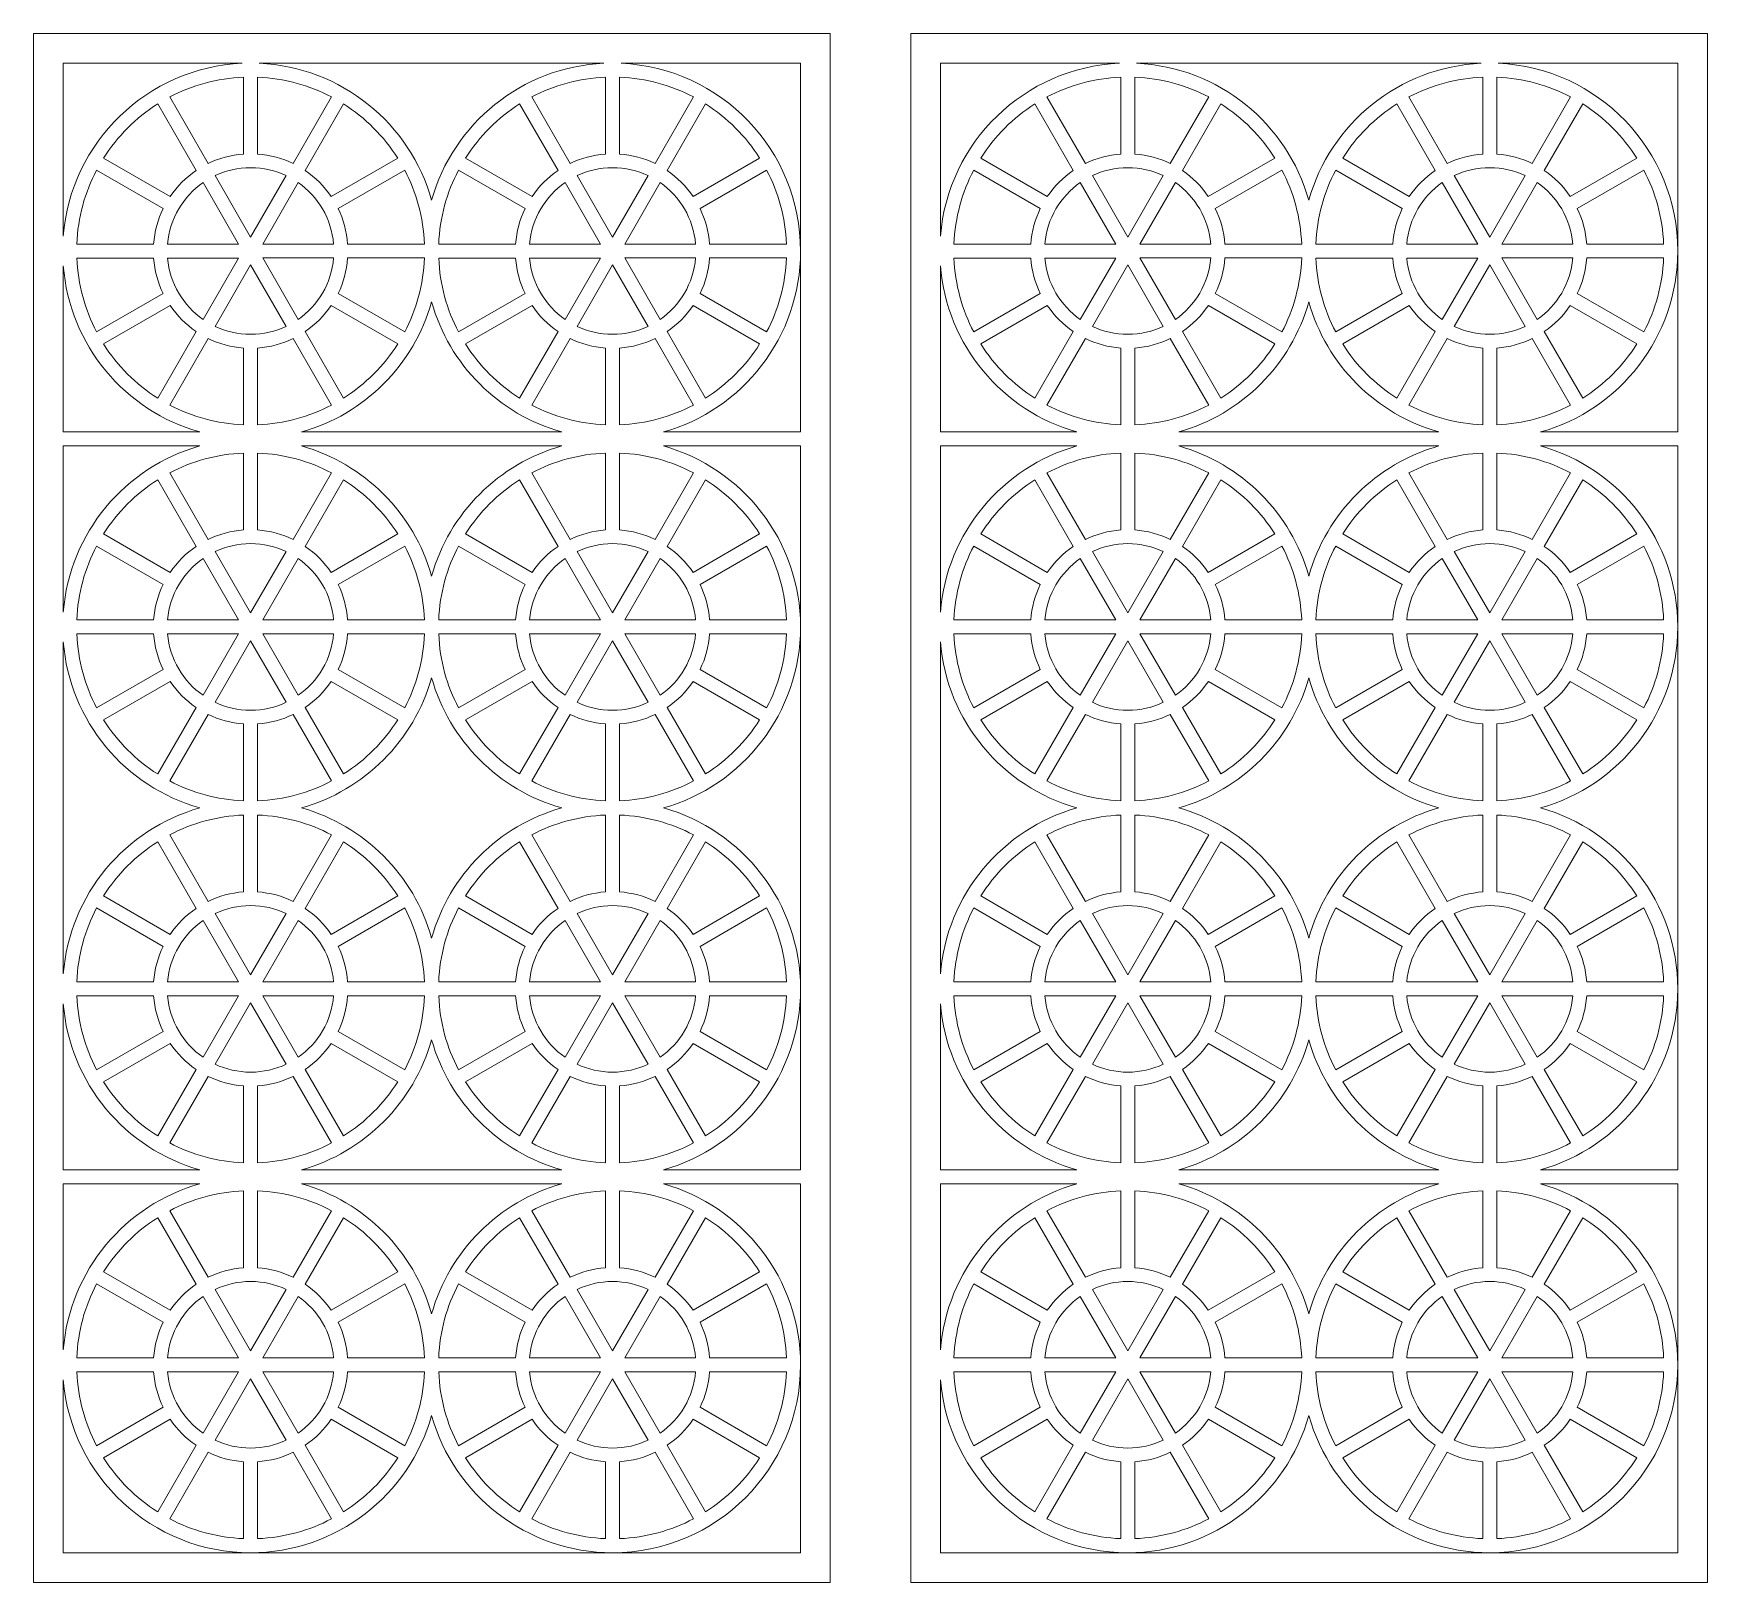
# Model space of a CAD drawing. Header units: centimetres. Extents: x -9.3 to 7.7, y -7.2 to 8.5.
import ezdxf

# ---------------------------------------------------------------- set-up
doc = ezdxf.new("R2010")
doc.units = ezdxf.units.CM
doc.header["$MEASUREMENT"] = 0
doc.layers.add('layer 1', color=7, linetype='Continuous')

msp = doc.modelspace()

# ---------------------------------------------------------------- linework, layer by layer
at = {"layer": 'layer 1', "color": 242, "lineweight": 9}
for points, knots in [([(-9.26722, 8.5074), (-9.26722, 8.5074), (-1.18778, 8.5074), (-1.18778, 8.5074), (-1.18778, 8.5074), (-1.18778, 8.5074), (-1.18778, -7.19879), (-1.18778, -7.19879), (-1.18778, -7.19879), (-1.18778, -7.19879), (-9.26722, -7.19879), (-9.26722, -7.19879), (-9.26722, -7.19879), (-9.26722, -1.83924), (-9.26722, 3.29539), (-9.26722, 8.5074)], [0, 0, 0, 0, 0.2, 0.2, 0.2, 0.2, 0.4, 0.4, 0.4, 0.4, 0.6, 0.6, 0.6, 0.6, 1, 1, 1, 1]), ([(-7.15122, 8.20532), (-7.15122, 8.20532), (-8.96514, 8.20532), (-8.96514, 8.20532), (-8.96514, 8.20532), (-8.96514, 8.20532), (-8.96514, 6.45289), (-8.96514, 6.45289), (-8.96514, 6.45289), (-8.89023, 7.40632), (-8.11335, 8.16267), (-7.15122, 8.20532)], [0, 0, 0, 0, 0.25, 0.25, 0.25, 0.25, 0.5, 0.5, 0.5, 0.5, 1, 1, 1, 1]), ([(-3.48277, 8.20532), (-3.48277, 8.20532), (-6.97823, 8.20532), (-6.97823, 8.20532), (-6.97823, 8.20532), (-6.14318, 8.16767), (-5.44797, 7.59234), (-5.23051, 6.81737), (-5.23051, 6.81737), (-5.01307, 7.59234), (-4.3178, 8.16767), (-3.48277, 8.20532)], [0, 0, 0, 0, 0.25, 0.25, 0.25, 0.25, 0.5, 0.5, 0.5, 0.5, 1, 1, 1, 1]), ([(-1.48986, 6.30165), (-1.48986, 6.30165), (-1.48986, 8.20532), (-1.48986, 8.20532), (-1.48986, 8.20532), (-1.48986, 8.20532), (-3.30978, 8.20532), (-3.30978, 8.20532), (-3.30978, 8.20532), (-2.29727, 8.16043), (-1.48986, 7.32521), (-1.48986, 6.30165)], [0, 0, 0, 0, 0.25, 0.25, 0.25, 0.25, 0.5, 0.5, 0.5, 0.5, 1, 1, 1, 1]), ([(-7.88556, 7.86363), (-7.88556, 7.86363), (-7.49595, 7.18881), (-7.49595, 7.18881), (-7.49595, 7.18881), (-7.3859, 7.2423), (-7.26444, 7.27599), (-7.13619, 7.28508), (-7.13619, 7.28508), (-7.13619, 7.28508), (-7.13619, 8.0643), (-7.13619, 8.0643), (-7.13619, 8.0643), (-7.40598, 8.05365), (-7.66011, 7.98226), (-7.88556, 7.86363)], [0, 0, 0, 0, 0.2, 0.2, 0.2, 0.2, 0.4, 0.4, 0.4, 0.4, 0.6, 0.6, 0.6, 0.6, 1, 1, 1, 1]), ([(-6.63496, 7.18875), (-6.63496, 7.18875), (-6.24532, 7.86363), (-6.24532, 7.86363), (-6.24532, 7.86363), (-6.47073, 7.9823), (-6.7249, 8.05365), (-6.9947, 8.0643), (-6.9947, 8.0643), (-6.9947, 8.0643), (-6.9947, 7.28508), (-6.9947, 7.28508), (-6.9947, 7.28508), (-6.86644, 7.27599), (-6.745, 7.24229), (-6.63496, 7.18875)], [0, 0, 0, 0, 0.2, 0.2, 0.2, 0.2, 0.4, 0.4, 0.4, 0.4, 0.6, 0.6, 0.6, 0.6, 1, 1, 1, 1]), ([(-4.21565, 7.86363), (-4.21565, 7.86363), (-3.82604, 7.18881), (-3.82604, 7.18881), (-3.82604, 7.18881), (-3.71599, 7.2423), (-3.59454, 7.27599), (-3.46628, 7.28508), (-3.46628, 7.28508), (-3.46628, 7.28508), (-3.46628, 8.0643), (-3.46628, 8.0643), (-3.46628, 8.0643), (-3.73606, 8.05365), (-3.99021, 7.98226), (-4.21565, 7.86363)], [0, 0, 0, 0, 0.2, 0.2, 0.2, 0.2, 0.4, 0.4, 0.4, 0.4, 0.6, 0.6, 0.6, 0.6, 1, 1, 1, 1]), ([(-2.96506, 7.18875), (-2.96506, 7.18875), (-2.57542, 7.86363), (-2.57542, 7.86363), (-2.57542, 7.86363), (-2.80082, 7.9823), (-3.05499, 8.05365), (-3.32479, 8.0643), (-3.32479, 8.0643), (-3.32479, 8.0643), (-3.32479, 7.28508), (-3.32479, 7.28508), (-3.32479, 7.28508), (-3.19653, 7.27599), (-3.07509, 7.24229), (-2.96506, 7.18875)], [0, 0, 0, 0, 0.2, 0.2, 0.2, 0.2, 0.4, 0.4, 0.4, 0.4, 0.6, 0.6, 0.6, 0.6, 1, 1, 1, 1]), ([(-8.55661, 7.2443), (-8.55661, 7.2443), (-7.88167, 6.85461), (-7.88167, 6.85461), (-7.88167, 6.85461), (-7.81137, 6.95812), (-7.72193, 7.04761), (-7.61839, 7.11789), (-7.61839, 7.11789), (-7.61839, 7.11789), (-8.00803, 7.79279), (-8.00803, 7.79279), (-8.00803, 7.79279), (-8.22897, 7.65286), (-8.41661, 7.46516), (-8.55661, 7.2443)], [0, 0, 0, 0, 0.2, 0.2, 0.2, 0.2, 0.4, 0.4, 0.4, 0.4, 0.6, 0.6, 0.6, 0.6, 1, 1, 1, 1]), ([(-6.12285, 7.79275), (-6.12285, 7.79275), (-6.51252, 7.11784), (-6.51252, 7.11784), (-6.51252, 7.11784), (-6.40899, 7.04754), (-6.31949, 6.95812), (-6.24921, 6.85459), (-6.24921, 6.85459), (-6.24921, 6.85459), (-5.57433, 7.24424), (-5.57433, 7.24424), (-5.57433, 7.24424), (-5.71429, 7.46513), (-5.90197, 7.65278), (-6.12285, 7.79275)], [0, 0, 0, 0, 0.2, 0.2, 0.2, 0.2, 0.4, 0.4, 0.4, 0.4, 0.6, 0.6, 0.6, 0.6, 1, 1, 1, 1]), ([(-4.8867, 7.2443), (-4.8867, 7.2443), (-4.21177, 6.85461), (-4.21177, 6.85461), (-4.21177, 6.85461), (-4.14145, 6.95812), (-4.05202, 7.04761), (-3.94849, 7.11789), (-3.94849, 7.11789), (-3.94849, 7.11789), (-4.33812, 7.79279), (-4.33812, 7.79279), (-4.33812, 7.79279), (-4.55906, 7.65286), (-4.7467, 7.46516), (-4.8867, 7.2443)], [0, 0, 0, 0, 0.2, 0.2, 0.2, 0.2, 0.4, 0.4, 0.4, 0.4, 0.6, 0.6, 0.6, 0.6, 1, 1, 1, 1]), ([(-2.45294, 7.79275), (-2.45294, 7.79275), (-2.84261, 7.11784), (-2.84261, 7.11784), (-2.84261, 7.11784), (-2.73909, 7.04754), (-2.64958, 6.95812), (-2.5793, 6.85459), (-2.5793, 6.85459), (-2.5793, 6.85459), (-1.90442, 7.24424), (-1.90442, 7.24424), (-1.90442, 7.24424), (-2.04438, 7.46513), (-2.23207, 7.65278), (-2.45294, 7.79275)], [0, 0, 0, 0, 0.2, 0.2, 0.2, 0.2, 0.4, 0.4, 0.4, 0.4, 0.6, 0.6, 0.6, 0.6, 1, 1, 1, 1]), ([(-7.06544, 6.44314), (-7.06544, 6.44314), (-6.7059, 7.06588), (-6.7059, 7.06588), (-6.7059, 7.06588), (-6.81501, 7.11734), (-6.93683, 7.14617), (-7.06544, 7.14617), (-7.06544, 7.14617), (-7.19404, 7.14617), (-7.31587, 7.11733), (-7.42499, 7.06589), (-7.42499, 7.06589), (-7.42499, 7.06589), (-7.06544, 6.44314), (-7.06544, 6.44314)], [0, 0, 0, 0, 0.2, 0.2, 0.2, 0.2, 0.4, 0.4, 0.4, 0.4, 0.6, 0.6, 0.6, 0.6, 1, 1, 1, 1]), ([(-3.39553, 6.44314), (-3.39553, 6.44314), (-3.036, 7.06588), (-3.036, 7.06588), (-3.036, 7.06588), (-3.1451, 7.11734), (-3.26692, 7.14617), (-3.39553, 7.14617), (-3.39553, 7.14617), (-3.52414, 7.14617), (-3.64597, 7.11733), (-3.75508, 7.06589), (-3.75508, 7.06589), (-3.75508, 7.06589), (-3.39553, 6.44314), (-3.39553, 6.44314)], [0, 0, 0, 0, 0.2, 0.2, 0.2, 0.2, 0.4, 0.4, 0.4, 0.4, 0.6, 0.6, 0.6, 0.6, 1, 1, 1, 1]), ([(-8.8282, 6.37242), (-8.8282, 6.37242), (-8.04889, 6.37242), (-8.04889, 6.37242), (-8.04889, 6.37242), (-8.03979, 6.50068), (-8.00614, 6.62216), (-7.95258, 6.73217), (-7.95258, 6.73217), (-7.95258, 6.73217), (-8.62752, 7.12184), (-8.62752, 7.12184), (-8.62752, 7.12184), (-8.74623, 6.89644), (-8.81754, 6.64221), (-8.8282, 6.37242)], [0, 0, 0, 0, 0.2, 0.2, 0.2, 0.2, 0.4, 0.4, 0.4, 0.4, 0.6, 0.6, 0.6, 0.6, 1, 1, 1, 1]), ([(-7.90697, 6.37242), (-7.90697, 6.37242), (-7.18799, 6.37242), (-7.18799, 6.37242), (-7.18799, 6.37242), (-7.18799, 6.37242), (-7.54745, 6.99503), (-7.54745, 6.99503), (-7.54745, 6.99503), (-7.74833, 6.85511), (-7.88556, 6.63019), (-7.90697, 6.37242)], [0, 0, 0, 0, 0.25, 0.25, 0.25, 0.25, 0.5, 0.5, 0.5, 0.5, 1, 1, 1, 1]), ([(-6.58342, 6.99504), (-6.58342, 6.99504), (-6.9429, 6.3724), (-6.9429, 6.3724), (-6.9429, 6.3724), (-6.9429, 6.3724), (-6.22393, 6.3724), (-6.22393, 6.3724), (-6.22393, 6.3724), (-6.24532, 6.63017), (-6.38257, 6.85512), (-6.58342, 6.99504)], [0, 0, 0, 0, 0.25, 0.25, 0.25, 0.25, 0.5, 0.5, 0.5, 0.5, 1, 1, 1, 1]), ([(-5.50345, 7.12179), (-5.50345, 7.12179), (-6.1783, 6.73216), (-6.1783, 6.73216), (-6.1783, 6.73216), (-6.12476, 6.62213), (-6.09109, 6.50066), (-6.08198, 6.3724), (-6.08198, 6.3724), (-6.08198, 6.3724), (-5.30279, 6.3724), (-5.30279, 6.3724), (-5.30279, 6.3724), (-5.31343, 6.64221), (-5.38479, 6.89637), (-5.50345, 7.12179)], [0, 0, 0, 0, 0.2, 0.2, 0.2, 0.2, 0.4, 0.4, 0.4, 0.4, 0.6, 0.6, 0.6, 0.6, 1, 1, 1, 1]), ([(-5.15829, 6.37242), (-5.15829, 6.37242), (-4.37899, 6.37242), (-4.37899, 6.37242), (-4.37899, 6.37242), (-4.36987, 6.50068), (-4.33623, 6.62216), (-4.28268, 6.73217), (-4.28268, 6.73217), (-4.28268, 6.73217), (-4.95761, 7.12184), (-4.95761, 7.12184), (-4.95761, 7.12184), (-5.07632, 6.89644), (-5.14763, 6.64221), (-5.15829, 6.37242)], [0, 0, 0, 0, 0.2, 0.2, 0.2, 0.2, 0.4, 0.4, 0.4, 0.4, 0.6, 0.6, 0.6, 0.6, 1, 1, 1, 1]), ([(-4.23706, 6.37242), (-4.23706, 6.37242), (-3.51808, 6.37242), (-3.51808, 6.37242), (-3.51808, 6.37242), (-3.51808, 6.37242), (-3.87754, 6.99503), (-3.87754, 6.99503), (-3.87754, 6.99503), (-4.07843, 6.85511), (-4.21565, 6.63019), (-4.23706, 6.37242)], [0, 0, 0, 0, 0.25, 0.25, 0.25, 0.25, 0.5, 0.5, 0.5, 0.5, 1, 1, 1, 1]), ([(-2.91351, 6.99504), (-2.91351, 6.99504), (-3.27299, 6.3724), (-3.27299, 6.3724), (-3.27299, 6.3724), (-3.27299, 6.3724), (-2.55402, 6.3724), (-2.55402, 6.3724), (-2.55402, 6.3724), (-2.57542, 6.63017), (-2.71266, 6.85512), (-2.91351, 6.99504)], [0, 0, 0, 0, 0.25, 0.25, 0.25, 0.25, 0.5, 0.5, 0.5, 0.5, 1, 1, 1, 1]), ([(-1.83354, 7.12179), (-1.83354, 7.12179), (-2.50839, 6.73216), (-2.50839, 6.73216), (-2.50839, 6.73216), (-2.45485, 6.62213), (-2.42118, 6.50066), (-2.41206, 6.3724), (-2.41206, 6.3724), (-2.41206, 6.3724), (-1.63288, 6.3724), (-1.63288, 6.3724), (-1.63288, 6.3724), (-1.64352, 6.64221), (-1.71488, 6.89637), (-1.83354, 7.12179)], [0, 0, 0, 0, 0.2, 0.2, 0.2, 0.2, 0.4, 0.4, 0.4, 0.4, 0.6, 0.6, 0.6, 0.6, 1, 1, 1, 1]), ([(-1.48986, 4.46673), (-1.48986, 4.46673), (-1.48986, 6.30165), (-1.48986, 6.30165), (-1.48986, 6.30165), (-1.48986, 5.42817), (-2.07791, 4.6918), (-2.8796, 4.46673), (-2.8796, 4.46673), (-2.8796, 4.46673), (-1.48986, 4.46673), (-1.48986, 4.46673)], [0, 0, 0, 0, 0.25, 0.25, 0.25, 0.25, 0.5, 0.5, 0.5, 0.5, 1, 1, 1, 1]), ([(-8.96514, 6.15081), (-8.96514, 6.15081), (-8.96514, 4.46673), (-8.96514, 4.46673), (-8.96514, 4.46673), (-8.96514, 4.46673), (-7.58139, 4.46673), (-7.58139, 4.46673), (-7.58139, 4.46673), (-8.33646, 4.67872), (-8.90194, 5.34431), (-8.96514, 6.15081)], [0, 0, 0, 0, 0.25, 0.25, 0.25, 0.25, 0.5, 0.5, 0.5, 0.5, 1, 1, 1, 1]), ([(-8.62748, 5.48149), (-8.62748, 5.48149), (-7.95262, 5.87113), (-7.95262, 5.87113), (-7.95262, 5.87113), (-8.00611, 5.98117), (-8.03981, 6.10268), (-8.04891, 6.23092), (-8.04891, 6.23092), (-8.04891, 6.23092), (-8.8281, 6.23092), (-8.8281, 6.23092), (-8.8281, 6.23092), (-8.81746, 5.96115), (-8.7461, 5.70691), (-8.62748, 5.48149)], [0, 0, 0, 0, 0.2, 0.2, 0.2, 0.2, 0.4, 0.4, 0.4, 0.4, 0.6, 0.6, 0.6, 0.6, 1, 1, 1, 1]), ([(-7.54747, 5.6082), (-7.54747, 5.6082), (-7.18796, 6.23092), (-7.18796, 6.23092), (-7.18796, 6.23092), (-7.18796, 6.23092), (-7.90696, 6.23092), (-7.90696, 6.23092), (-7.90696, 6.23092), (-7.88556, 5.97313), (-7.74832, 5.74814), (-7.54747, 5.6082)], [0, 0, 0, 0, 0.25, 0.25, 0.25, 0.25, 0.5, 0.5, 0.5, 0.5, 1, 1, 1, 1]), ([(-7.06544, 6.16016), (-7.06544, 6.16016), (-7.42501, 5.53737), (-7.42501, 5.53737), (-7.42501, 5.53737), (-7.31592, 5.48593), (-7.19406, 5.45715), (-7.06544, 5.45715), (-7.06544, 5.45715), (-6.93683, 5.45715), (-6.81497, 5.48593), (-6.70588, 5.53739), (-6.70588, 5.53739), (-6.70588, 5.53739), (-7.06544, 6.16016), (-7.06544, 6.16016)], [0, 0, 0, 0, 0.2, 0.2, 0.2, 0.2, 0.4, 0.4, 0.4, 0.4, 0.6, 0.6, 0.6, 0.6, 1, 1, 1, 1]), ([(-6.2239, 6.23093), (-6.2239, 6.23093), (-6.94292, 6.23093), (-6.94292, 6.23093), (-6.94292, 6.23093), (-6.94292, 6.23093), (-6.58341, 5.60825), (-6.58341, 5.60825), (-6.58341, 5.60825), (-6.38252, 5.74819), (-6.24529, 5.97314), (-6.2239, 6.23093)], [0, 0, 0, 0, 0.25, 0.25, 0.25, 0.25, 0.5, 0.5, 0.5, 0.5, 1, 1, 1, 1]), ([(-5.30269, 6.23093), (-5.30269, 6.23093), (-6.08198, 6.23093), (-6.08198, 6.23093), (-6.08198, 6.23093), (-6.09109, 6.10268), (-6.12475, 5.98119), (-6.17827, 5.87115), (-6.17827, 5.87115), (-6.17827, 5.87115), (-5.50332, 5.48146), (-5.50332, 5.48146), (-5.50332, 5.48146), (-5.38464, 5.70689), (-5.31335, 5.96112), (-5.30269, 6.23093)], [0, 0, 0, 0, 0.2, 0.2, 0.2, 0.2, 0.4, 0.4, 0.4, 0.4, 0.6, 0.6, 0.6, 0.6, 1, 1, 1, 1]), ([(-4.95757, 5.48149), (-4.95757, 5.48149), (-4.2827, 5.87113), (-4.2827, 5.87113), (-4.2827, 5.87113), (-4.3362, 5.98117), (-4.3699, 6.10268), (-4.379, 6.23092), (-4.379, 6.23092), (-4.379, 6.23092), (-5.15819, 6.23092), (-5.15819, 6.23092), (-5.15819, 6.23092), (-5.14755, 5.96115), (-5.0762, 5.70691), (-4.95757, 5.48149)], [0, 0, 0, 0, 0.2, 0.2, 0.2, 0.2, 0.4, 0.4, 0.4, 0.4, 0.6, 0.6, 0.6, 0.6, 1, 1, 1, 1]), ([(-3.87757, 5.6082), (-3.87757, 5.6082), (-3.51805, 6.23092), (-3.51805, 6.23092), (-3.51805, 6.23092), (-3.51805, 6.23092), (-4.23704, 6.23092), (-4.23704, 6.23092), (-4.23704, 6.23092), (-4.21565, 5.97313), (-4.07841, 5.74814), (-3.87757, 5.6082)], [0, 0, 0, 0, 0.25, 0.25, 0.25, 0.25, 0.5, 0.5, 0.5, 0.5, 1, 1, 1, 1]), ([(-3.39553, 6.16016), (-3.39553, 6.16016), (-3.7551, 5.53737), (-3.7551, 5.53737), (-3.7551, 5.53737), (-3.64601, 5.48593), (-3.52414, 5.45715), (-3.39553, 5.45715), (-3.39553, 5.45715), (-3.26692, 5.45715), (-3.14506, 5.48593), (-3.03597, 5.53739), (-3.03597, 5.53739), (-3.03597, 5.53739), (-3.39553, 6.16016), (-3.39553, 6.16016)], [0, 0, 0, 0, 0.2, 0.2, 0.2, 0.2, 0.4, 0.4, 0.4, 0.4, 0.6, 0.6, 0.6, 0.6, 1, 1, 1, 1]), ([(-2.55399, 6.23093), (-2.55399, 6.23093), (-3.273, 6.23093), (-3.273, 6.23093), (-3.273, 6.23093), (-3.273, 6.23093), (-2.9135, 5.60825), (-2.9135, 5.60825), (-2.9135, 5.60825), (-2.71262, 5.74819), (-2.57539, 5.97314), (-2.55399, 6.23093)], [0, 0, 0, 0, 0.25, 0.25, 0.25, 0.25, 0.5, 0.5, 0.5, 0.5, 1, 1, 1, 1]), ([(-1.63278, 6.23093), (-1.63278, 6.23093), (-2.41206, 6.23093), (-2.41206, 6.23093), (-2.41206, 6.23093), (-2.42118, 6.10268), (-2.45484, 5.98119), (-2.50836, 5.87115), (-2.50836, 5.87115), (-2.50836, 5.87115), (-1.83341, 5.48146), (-1.83341, 5.48146), (-1.83341, 5.48146), (-1.71473, 5.70689), (-1.64343, 5.96112), (-1.63278, 6.23093)], [0, 0, 0, 0, 0.2, 0.2, 0.2, 0.2, 0.4, 0.4, 0.4, 0.4, 0.6, 0.6, 0.6, 0.6, 1, 1, 1, 1]), ([(-6.54933, 4.46673), (-6.54933, 4.46673), (-3.91171, 4.46673), (-3.91171, 4.46673), (-3.91171, 4.46673), (-4.54926, 4.64578), (-5.05161, 5.14824), (-5.23051, 5.78585), (-5.23051, 5.78585), (-5.40943, 5.14824), (-5.91177, 4.64578), (-6.54933, 4.46673)], [0, 0, 0, 0, 0.25, 0.25, 0.25, 0.25, 0.5, 0.5, 0.5, 0.5, 1, 1, 1, 1]), ([(-8.00806, 4.81044), (-8.00806, 4.81044), (-7.61842, 5.48535), (-7.61842, 5.48535), (-7.61842, 5.48535), (-7.72194, 5.55564), (-7.81147, 5.64512), (-7.88174, 5.74867), (-7.88174, 5.74867), (-7.88174, 5.74867), (-8.55661, 5.35905), (-8.55661, 5.35905), (-8.55661, 5.35905), (-8.41667, 5.13813), (-8.22895, 4.9504), (-8.00806, 4.81044)], [0, 0, 0, 0, 0.2, 0.2, 0.2, 0.2, 0.4, 0.4, 0.4, 0.4, 0.6, 0.6, 0.6, 0.6, 1, 1, 1, 1]), ([(-5.57422, 5.35903), (-5.57422, 5.35903), (-6.24915, 5.7487), (-6.24915, 5.7487), (-6.24915, 5.7487), (-6.31943, 5.64515), (-6.4089, 5.55565), (-6.51245, 5.48535), (-6.51245, 5.48535), (-6.51245, 5.48535), (-6.1228, 4.81047), (-6.1228, 4.81047), (-6.1228, 4.81047), (-5.90186, 4.95042), (-5.71419, 5.13811), (-5.57422, 5.35903)], [0, 0, 0, 0, 0.2, 0.2, 0.2, 0.2, 0.4, 0.4, 0.4, 0.4, 0.6, 0.6, 0.6, 0.6, 1, 1, 1, 1]), ([(-4.33816, 4.81044), (-4.33816, 4.81044), (-3.94851, 5.48535), (-3.94851, 5.48535), (-3.94851, 5.48535), (-4.05204, 5.55564), (-4.14155, 5.64512), (-4.21183, 5.74867), (-4.21183, 5.74867), (-4.21183, 5.74867), (-4.8867, 5.35905), (-4.8867, 5.35905), (-4.8867, 5.35905), (-4.74676, 5.13813), (-4.55904, 4.9504), (-4.33816, 4.81044)], [0, 0, 0, 0, 0.2, 0.2, 0.2, 0.2, 0.4, 0.4, 0.4, 0.4, 0.6, 0.6, 0.6, 0.6, 1, 1, 1, 1]), ([(-1.90431, 5.35903), (-1.90431, 5.35903), (-2.57923, 5.7487), (-2.57923, 5.7487), (-2.57923, 5.7487), (-2.64953, 5.64515), (-2.73899, 5.55565), (-2.84255, 5.48535), (-2.84255, 5.48535), (-2.84255, 5.48535), (-2.45289, 4.81047), (-2.45289, 4.81047), (-2.45289, 4.81047), (-2.23195, 4.95042), (-2.04428, 5.13811), (-1.90431, 5.35903)], [0, 0, 0, 0, 0.2, 0.2, 0.2, 0.2, 0.4, 0.4, 0.4, 0.4, 0.6, 0.6, 0.6, 0.6, 1, 1, 1, 1]), ([(-7.49596, 5.41446), (-7.49596, 5.41446), (-7.88563, 4.73955), (-7.88563, 4.73955), (-7.88563, 4.73955), (-7.66021, 4.6209), (-7.406, 4.54964), (-7.13619, 4.53899), (-7.13619, 4.53899), (-7.13619, 4.53899), (-7.13619, 5.3182), (-7.13619, 5.3182), (-7.13619, 5.3182), (-7.26446, 5.32731), (-7.38593, 5.36094), (-7.49596, 5.41446)], [0, 0, 0, 0, 0.2, 0.2, 0.2, 0.2, 0.4, 0.4, 0.4, 0.4, 0.6, 0.6, 0.6, 0.6, 1, 1, 1, 1]), ([(-6.24528, 4.73961), (-6.24528, 4.73961), (-6.63489, 5.41445), (-6.63489, 5.41445), (-6.63489, 5.41445), (-6.74493, 5.36094), (-6.86643, 5.32731), (-6.9947, 5.3182), (-6.9947, 5.3182), (-6.9947, 5.3182), (-6.9947, 4.53899), (-6.9947, 4.53899), (-6.9947, 4.53899), (-6.72488, 4.54965), (-6.47073, 4.62096), (-6.24528, 4.73961)], [0, 0, 0, 0, 0.2, 0.2, 0.2, 0.2, 0.4, 0.4, 0.4, 0.4, 0.6, 0.6, 0.6, 0.6, 1, 1, 1, 1]), ([(-3.82605, 5.41446), (-3.82605, 5.41446), (-4.21573, 4.73955), (-4.21573, 4.73955), (-4.21573, 4.73955), (-3.99031, 4.6209), (-3.7361, 4.54964), (-3.46628, 4.53899), (-3.46628, 4.53899), (-3.46628, 4.53899), (-3.46628, 5.3182), (-3.46628, 5.3182), (-3.46628, 5.3182), (-3.59455, 5.32731), (-3.71602, 5.36094), (-3.82605, 5.41446)], [0, 0, 0, 0, 0.2, 0.2, 0.2, 0.2, 0.4, 0.4, 0.4, 0.4, 0.6, 0.6, 0.6, 0.6, 1, 1, 1, 1]), ([(-2.57537, 4.73961), (-2.57537, 4.73961), (-2.96499, 5.41445), (-2.96499, 5.41445), (-2.96499, 5.41445), (-3.07502, 5.36094), (-3.19652, 5.32731), (-3.32479, 5.3182), (-3.32479, 5.3182), (-3.32479, 5.3182), (-3.32479, 4.53899), (-3.32479, 4.53899), (-3.32479, 4.53899), (-3.05498, 4.54965), (-2.80082, 4.62096), (-2.57537, 4.73961)], [0, 0, 0, 0, 0.2, 0.2, 0.2, 0.2, 0.4, 0.4, 0.4, 0.4, 0.6, 0.6, 0.6, 0.6, 1, 1, 1, 1]), ([(-8.96514, 4.32525), (-8.96514, 4.32525), (-8.96514, 2.64109), (-8.96514, 2.64109), (-8.96514, 2.64109), (-8.90192, 3.44776), (-8.33621, 4.11341), (-7.58093, 4.32525), (-7.58093, 4.32525), (-7.58093, 4.32525), (-8.96514, 4.32525), (-8.96514, 4.32525)], [0, 0, 0, 0, 0.25, 0.25, 0.25, 0.25, 0.5, 0.5, 0.5, 0.5, 1, 1, 1, 1]), ([(-7.88556, 4.05224), (-7.88556, 4.05224), (-7.49595, 3.37741), (-7.49595, 3.37741), (-7.49595, 3.37741), (-7.3859, 3.43091), (-7.26444, 3.4646), (-7.13619, 3.47369), (-7.13619, 3.47369), (-7.13619, 3.47369), (-7.13619, 4.25291), (-7.13619, 4.25291), (-7.13619, 4.25291), (-7.40598, 4.24225), (-7.66011, 4.17086), (-7.88556, 4.05224)], [0, 0, 0, 0, 0.2, 0.2, 0.2, 0.2, 0.4, 0.4, 0.4, 0.4, 0.6, 0.6, 0.6, 0.6, 1, 1, 1, 1]), ([(-6.63496, 3.37735), (-6.63496, 3.37735), (-6.24532, 4.05224), (-6.24532, 4.05224), (-6.24532, 4.05224), (-6.47073, 4.1709), (-6.7249, 4.24225), (-6.9947, 4.25291), (-6.9947, 4.25291), (-6.9947, 4.25291), (-6.9947, 3.47369), (-6.9947, 3.47369), (-6.9947, 3.47369), (-6.86644, 3.4646), (-6.745, 3.43089), (-6.63496, 3.37735)], [0, 0, 0, 0, 0.2, 0.2, 0.2, 0.2, 0.4, 0.4, 0.4, 0.4, 0.6, 0.6, 0.6, 0.6, 1, 1, 1, 1]), ([(-3.91121, 4.32525), (-3.91121, 4.32525), (-6.54982, 4.32525), (-6.54982, 4.32525), (-6.54982, 4.32525), (-5.91203, 4.14631), (-5.40947, 3.64376), (-5.23051, 3.00598), (-5.23051, 3.00598), (-5.05156, 3.64376), (-4.549, 4.14631), (-3.91121, 4.32525)], [0, 0, 0, 0, 0.25, 0.25, 0.25, 0.25, 0.5, 0.5, 0.5, 0.5, 1, 1, 1, 1]), ([(-4.21565, 4.05224), (-4.21565, 4.05224), (-3.82604, 3.37741), (-3.82604, 3.37741), (-3.82604, 3.37741), (-3.71599, 3.43091), (-3.59454, 3.4646), (-3.46628, 3.47369), (-3.46628, 3.47369), (-3.46628, 3.47369), (-3.46628, 4.25291), (-3.46628, 4.25291), (-3.46628, 4.25291), (-3.73606, 4.24225), (-3.99021, 4.17086), (-4.21565, 4.05224)], [0, 0, 0, 0, 0.2, 0.2, 0.2, 0.2, 0.4, 0.4, 0.4, 0.4, 0.6, 0.6, 0.6, 0.6, 1, 1, 1, 1]), ([(-2.96506, 3.37735), (-2.96506, 3.37735), (-2.57542, 4.05224), (-2.57542, 4.05224), (-2.57542, 4.05224), (-2.80082, 4.1709), (-3.05499, 4.24225), (-3.32479, 4.25291), (-3.32479, 4.25291), (-3.32479, 4.25291), (-3.32479, 3.47369), (-3.32479, 3.47369), (-3.32479, 3.47369), (-3.19653, 3.4646), (-3.07509, 3.43089), (-2.96506, 3.37735)], [0, 0, 0, 0, 0.2, 0.2, 0.2, 0.2, 0.4, 0.4, 0.4, 0.4, 0.6, 0.6, 0.6, 0.6, 1, 1, 1, 1]), ([(-1.48986, 2.49025), (-1.48986, 2.49025), (-1.48986, 4.32525), (-1.48986, 4.32525), (-1.48986, 4.32525), (-1.48986, 4.32525), (-2.88007, 4.32525), (-2.88007, 4.32525), (-2.88007, 4.32525), (-2.07815, 4.10034), (-1.48986, 3.36391), (-1.48986, 2.49025)], [0, 0, 0, 0, 0.25, 0.25, 0.25, 0.25, 0.5, 0.5, 0.5, 0.5, 1, 1, 1, 1]), ([(-8.55661, 3.4329), (-8.55661, 3.4329), (-7.88167, 3.04321), (-7.88167, 3.04321), (-7.88167, 3.04321), (-7.81137, 3.14673), (-7.72193, 3.23622), (-7.61839, 3.3065), (-7.61839, 3.3065), (-7.61839, 3.3065), (-8.00803, 3.98139), (-8.00803, 3.98139), (-8.00803, 3.98139), (-8.22897, 3.84146), (-8.41661, 3.65376), (-8.55661, 3.4329)], [0, 0, 0, 0, 0.2, 0.2, 0.2, 0.2, 0.4, 0.4, 0.4, 0.4, 0.6, 0.6, 0.6, 0.6, 1, 1, 1, 1]), ([(-6.12285, 3.98135), (-6.12285, 3.98135), (-6.51252, 3.30644), (-6.51252, 3.30644), (-6.51252, 3.30644), (-6.40899, 3.23615), (-6.31949, 3.14673), (-6.24921, 3.0432), (-6.24921, 3.0432), (-6.24921, 3.0432), (-5.57433, 3.43284), (-5.57433, 3.43284), (-5.57433, 3.43284), (-5.71429, 3.65374), (-5.90197, 3.84139), (-6.12285, 3.98135)], [0, 0, 0, 0, 0.2, 0.2, 0.2, 0.2, 0.4, 0.4, 0.4, 0.4, 0.6, 0.6, 0.6, 0.6, 1, 1, 1, 1]), ([(-4.8867, 3.4329), (-4.8867, 3.4329), (-4.21177, 3.04321), (-4.21177, 3.04321), (-4.21177, 3.04321), (-4.14145, 3.14673), (-4.05202, 3.23622), (-3.94849, 3.3065), (-3.94849, 3.3065), (-3.94849, 3.3065), (-4.33812, 3.98139), (-4.33812, 3.98139), (-4.33812, 3.98139), (-4.55906, 3.84146), (-4.7467, 3.65376), (-4.8867, 3.4329)], [0, 0, 0, 0, 0.2, 0.2, 0.2, 0.2, 0.4, 0.4, 0.4, 0.4, 0.6, 0.6, 0.6, 0.6, 1, 1, 1, 1]), ([(-2.45294, 3.98135), (-2.45294, 3.98135), (-2.84261, 3.30644), (-2.84261, 3.30644), (-2.84261, 3.30644), (-2.73909, 3.23615), (-2.64958, 3.14673), (-2.5793, 3.0432), (-2.5793, 3.0432), (-2.5793, 3.0432), (-1.90442, 3.43284), (-1.90442, 3.43284), (-1.90442, 3.43284), (-2.04438, 3.65374), (-2.23207, 3.84139), (-2.45294, 3.98135)], [0, 0, 0, 0, 0.2, 0.2, 0.2, 0.2, 0.4, 0.4, 0.4, 0.4, 0.6, 0.6, 0.6, 0.6, 1, 1, 1, 1]), ([(-8.8282, 2.56103), (-8.8282, 2.56103), (-8.04889, 2.56103), (-8.04889, 2.56103), (-8.04889, 2.56103), (-8.03979, 2.68928), (-8.00614, 2.81076), (-7.95258, 2.92077), (-7.95258, 2.92077), (-7.95258, 2.92077), (-8.62752, 3.31044), (-8.62752, 3.31044), (-8.62752, 3.31044), (-8.74623, 3.08504), (-8.81754, 2.83081), (-8.8282, 2.56103)], [0, 0, 0, 0, 0.2, 0.2, 0.2, 0.2, 0.4, 0.4, 0.4, 0.4, 0.6, 0.6, 0.6, 0.6, 1, 1, 1, 1]), ([(-7.06544, 2.63174), (-7.06544, 2.63174), (-6.7059, 3.25448), (-6.7059, 3.25448), (-6.7059, 3.25448), (-6.81501, 3.30594), (-6.93683, 3.33478), (-7.06544, 3.33478), (-7.06544, 3.33478), (-7.19404, 3.33478), (-7.31587, 3.30593), (-7.42499, 3.2545), (-7.42499, 3.2545), (-7.42499, 3.2545), (-7.06544, 2.63174), (-7.06544, 2.63174)], [0, 0, 0, 0, 0.2, 0.2, 0.2, 0.2, 0.4, 0.4, 0.4, 0.4, 0.6, 0.6, 0.6, 0.6, 1, 1, 1, 1]), ([(-5.50345, 3.31039), (-5.50345, 3.31039), (-6.1783, 2.92075), (-6.1783, 2.92075), (-6.1783, 2.92075), (-6.12476, 2.81074), (-6.09109, 2.68927), (-6.08198, 2.56101), (-6.08198, 2.56101), (-6.08198, 2.56101), (-5.30279, 2.56101), (-5.30279, 2.56101), (-5.30279, 2.56101), (-5.31343, 2.83081), (-5.38479, 3.08497), (-5.50345, 3.31039)], [0, 0, 0, 0, 0.2, 0.2, 0.2, 0.2, 0.4, 0.4, 0.4, 0.4, 0.6, 0.6, 0.6, 0.6, 1, 1, 1, 1]), ([(-5.15829, 2.56103), (-5.15829, 2.56103), (-4.37899, 2.56103), (-4.37899, 2.56103), (-4.37899, 2.56103), (-4.36987, 2.68928), (-4.33623, 2.81076), (-4.28268, 2.92077), (-4.28268, 2.92077), (-4.28268, 2.92077), (-4.95761, 3.31044), (-4.95761, 3.31044), (-4.95761, 3.31044), (-5.07632, 3.08504), (-5.14763, 2.83081), (-5.15829, 2.56103)], [0, 0, 0, 0, 0.2, 0.2, 0.2, 0.2, 0.4, 0.4, 0.4, 0.4, 0.6, 0.6, 0.6, 0.6, 1, 1, 1, 1]), ([(-3.39553, 2.63174), (-3.39553, 2.63174), (-3.036, 3.25448), (-3.036, 3.25448), (-3.036, 3.25448), (-3.1451, 3.30594), (-3.26692, 3.33478), (-3.39553, 3.33478), (-3.39553, 3.33478), (-3.52414, 3.33478), (-3.64597, 3.30593), (-3.75508, 3.2545), (-3.75508, 3.2545), (-3.75508, 3.2545), (-3.39553, 2.63174), (-3.39553, 2.63174)], [0, 0, 0, 0, 0.2, 0.2, 0.2, 0.2, 0.4, 0.4, 0.4, 0.4, 0.6, 0.6, 0.6, 0.6, 1, 1, 1, 1]), ([(-1.83354, 3.31039), (-1.83354, 3.31039), (-2.50839, 2.92075), (-2.50839, 2.92075), (-2.50839, 2.92075), (-2.45485, 2.81074), (-2.42118, 2.68927), (-2.41206, 2.56101), (-2.41206, 2.56101), (-2.41206, 2.56101), (-1.63288, 2.56101), (-1.63288, 2.56101), (-1.63288, 2.56101), (-1.64352, 2.83081), (-1.71488, 3.08497), (-1.83354, 3.31039)], [0, 0, 0, 0, 0.2, 0.2, 0.2, 0.2, 0.4, 0.4, 0.4, 0.4, 0.6, 0.6, 0.6, 0.6, 1, 1, 1, 1]), ([(-7.90697, 2.56103), (-7.90697, 2.56103), (-7.18799, 2.56103), (-7.18799, 2.56103), (-7.18799, 2.56103), (-7.18799, 2.56103), (-7.54745, 3.18363), (-7.54745, 3.18363), (-7.54745, 3.18363), (-7.74833, 3.04371), (-7.88556, 2.81879), (-7.90697, 2.56103)], [0, 0, 0, 0, 0.25, 0.25, 0.25, 0.25, 0.5, 0.5, 0.5, 0.5, 1, 1, 1, 1]), ([(-6.58342, 3.18364), (-6.58342, 3.18364), (-6.9429, 2.56101), (-6.9429, 2.56101), (-6.9429, 2.56101), (-6.9429, 2.56101), (-6.22393, 2.56101), (-6.22393, 2.56101), (-6.22393, 2.56101), (-6.24532, 2.81877), (-6.38257, 3.04373), (-6.58342, 3.18364)], [0, 0, 0, 0, 0.25, 0.25, 0.25, 0.25, 0.5, 0.5, 0.5, 0.5, 1, 1, 1, 1]), ([(-4.23706, 2.56103), (-4.23706, 2.56103), (-3.51808, 2.56103), (-3.51808, 2.56103), (-3.51808, 2.56103), (-3.51808, 2.56103), (-3.87754, 3.18363), (-3.87754, 3.18363), (-3.87754, 3.18363), (-4.07843, 3.04371), (-4.21565, 2.81879), (-4.23706, 2.56103)], [0, 0, 0, 0, 0.25, 0.25, 0.25, 0.25, 0.5, 0.5, 0.5, 0.5, 1, 1, 1, 1]), ([(-2.91351, 3.18364), (-2.91351, 3.18364), (-3.27299, 2.56101), (-3.27299, 2.56101), (-3.27299, 2.56101), (-3.27299, 2.56101), (-2.55402, 2.56101), (-2.55402, 2.56101), (-2.55402, 2.56101), (-2.57542, 2.81877), (-2.71266, 3.04373), (-2.91351, 3.18364)], [0, 0, 0, 0, 0.25, 0.25, 0.25, 0.25, 0.5, 0.5, 0.5, 0.5, 1, 1, 1, 1]), ([(-8.62748, 1.67009), (-8.62748, 1.67009), (-7.95262, 2.05973), (-7.95262, 2.05973), (-7.95262, 2.05973), (-8.00611, 2.16977), (-8.03981, 2.29128), (-8.04891, 2.41952), (-8.04891, 2.41952), (-8.04891, 2.41952), (-8.8281, 2.41952), (-8.8281, 2.41952), (-8.8281, 2.41952), (-8.81746, 2.14975), (-8.7461, 1.89551), (-8.62748, 1.67009)], [0, 0, 0, 0, 0.2, 0.2, 0.2, 0.2, 0.4, 0.4, 0.4, 0.4, 0.6, 0.6, 0.6, 0.6, 1, 1, 1, 1]), ([(-7.54747, 1.79681), (-7.54747, 1.79681), (-7.18796, 2.41952), (-7.18796, 2.41952), (-7.18796, 2.41952), (-7.18796, 2.41952), (-7.90696, 2.41952), (-7.90696, 2.41952), (-7.90696, 2.41952), (-7.88556, 2.16174), (-7.74832, 1.93674), (-7.54747, 1.79681)], [0, 0, 0, 0, 0.25, 0.25, 0.25, 0.25, 0.5, 0.5, 0.5, 0.5, 1, 1, 1, 1]), ([(-6.2239, 2.41954), (-6.2239, 2.41954), (-6.94292, 2.41954), (-6.94292, 2.41954), (-6.94292, 2.41954), (-6.94292, 2.41954), (-6.58341, 1.79685), (-6.58341, 1.79685), (-6.58341, 1.79685), (-6.38252, 1.93679), (-6.24529, 2.16174), (-6.2239, 2.41954)], [0, 0, 0, 0, 0.25, 0.25, 0.25, 0.25, 0.5, 0.5, 0.5, 0.5, 1, 1, 1, 1]), ([(-5.30269, 2.41954), (-5.30269, 2.41954), (-6.08198, 2.41954), (-6.08198, 2.41954), (-6.08198, 2.41954), (-6.09109, 2.29128), (-6.12475, 2.1698), (-6.17827, 2.05975), (-6.17827, 2.05975), (-6.17827, 2.05975), (-5.50332, 1.67006), (-5.50332, 1.67006), (-5.50332, 1.67006), (-5.38464, 1.89549), (-5.31335, 2.14972), (-5.30269, 2.41954)], [0, 0, 0, 0, 0.2, 0.2, 0.2, 0.2, 0.4, 0.4, 0.4, 0.4, 0.6, 0.6, 0.6, 0.6, 1, 1, 1, 1]), ([(-4.95757, 1.67009), (-4.95757, 1.67009), (-4.2827, 2.05973), (-4.2827, 2.05973), (-4.2827, 2.05973), (-4.3362, 2.16977), (-4.3699, 2.29128), (-4.379, 2.41952), (-4.379, 2.41952), (-4.379, 2.41952), (-5.15819, 2.41952), (-5.15819, 2.41952), (-5.15819, 2.41952), (-5.14755, 2.14975), (-5.0762, 1.89551), (-4.95757, 1.67009)], [0, 0, 0, 0, 0.2, 0.2, 0.2, 0.2, 0.4, 0.4, 0.4, 0.4, 0.6, 0.6, 0.6, 0.6, 1, 1, 1, 1]), ([(-3.87757, 1.79681), (-3.87757, 1.79681), (-3.51805, 2.41952), (-3.51805, 2.41952), (-3.51805, 2.41952), (-3.51805, 2.41952), (-4.23704, 2.41952), (-4.23704, 2.41952), (-4.23704, 2.41952), (-4.21565, 2.16174), (-4.07841, 1.93674), (-3.87757, 1.79681)], [0, 0, 0, 0, 0.25, 0.25, 0.25, 0.25, 0.5, 0.5, 0.5, 0.5, 1, 1, 1, 1]), ([(-2.55399, 2.41954), (-2.55399, 2.41954), (-3.273, 2.41954), (-3.273, 2.41954), (-3.273, 2.41954), (-3.273, 2.41954), (-2.9135, 1.79685), (-2.9135, 1.79685), (-2.9135, 1.79685), (-2.71262, 1.93679), (-2.57539, 2.16174), (-2.55399, 2.41954)], [0, 0, 0, 0, 0.25, 0.25, 0.25, 0.25, 0.5, 0.5, 0.5, 0.5, 1, 1, 1, 1]), ([(-1.48986, -1.17966), (-1.48986, -1.17966), (-1.48986, 2.49025), (-1.48986, 2.49025), (-1.48986, 2.49025), (-1.48986, 1.61671), (-2.07801, 0.88029), (-2.87981, 0.65531), (-2.87981, 0.65531), (-2.07801, 0.43033), (-1.48986, -0.30609), (-1.48986, -1.17966)], [0, 0, 0, 0, 0.25, 0.25, 0.25, 0.25, 0.5, 0.5, 0.5, 0.5, 1, 1, 1, 1]), ([(-1.63278, 2.41954), (-1.63278, 2.41954), (-2.41206, 2.41954), (-2.41206, 2.41954), (-2.41206, 2.41954), (-2.42118, 2.29128), (-2.45484, 2.1698), (-2.50836, 2.05975), (-2.50836, 2.05975), (-2.50836, 2.05975), (-1.83341, 1.67006), (-1.83341, 1.67006), (-1.83341, 1.67006), (-1.71473, 1.89549), (-1.64343, 2.14972), (-1.63278, 2.41954)], [0, 0, 0, 0, 0.2, 0.2, 0.2, 0.2, 0.4, 0.4, 0.4, 0.4, 0.6, 0.6, 0.6, 0.6, 1, 1, 1, 1]), ([(-8.96514, 2.33941), (-8.96514, 2.33941), (-8.96514, -1.02881), (-8.96514, -1.02881), (-8.96514, -1.02881), (-8.90193, -0.22223), (-8.33634, 0.44337), (-7.58118, 0.65528), (-7.58118, 0.65528), (-8.33634, 0.8672), (-8.90193, 1.53284), (-8.96514, 2.33941)], [0, 0, 0, 0, 0.25, 0.25, 0.25, 0.25, 0.5, 0.5, 0.5, 0.5, 1, 1, 1, 1]), ([(-7.06544, 2.34877), (-7.06544, 2.34877), (-7.42501, 1.72598), (-7.42501, 1.72598), (-7.42501, 1.72598), (-7.31592, 1.67453), (-7.19406, 1.64575), (-7.06544, 1.64575), (-7.06544, 1.64575), (-6.93683, 1.64575), (-6.81497, 1.67453), (-6.70588, 1.72599), (-6.70588, 1.72599), (-6.70588, 1.72599), (-7.06544, 2.34877), (-7.06544, 2.34877)], [0, 0, 0, 0, 0.2, 0.2, 0.2, 0.2, 0.4, 0.4, 0.4, 0.4, 0.6, 0.6, 0.6, 0.6, 1, 1, 1, 1]), ([(-3.39553, 2.34877), (-3.39553, 2.34877), (-3.7551, 1.72598), (-3.7551, 1.72598), (-3.7551, 1.72598), (-3.64601, 1.67453), (-3.52414, 1.64575), (-3.39553, 1.64575), (-3.39553, 1.64575), (-3.26692, 1.64575), (-3.14506, 1.67453), (-3.03597, 1.72599), (-3.03597, 1.72599), (-3.03597, 1.72599), (-3.39553, 2.34877), (-3.39553, 2.34877)], [0, 0, 0, 0, 0.2, 0.2, 0.2, 0.2, 0.4, 0.4, 0.4, 0.4, 0.6, 0.6, 0.6, 0.6, 1, 1, 1, 1]), ([(-8.00806, 0.99905), (-8.00806, 0.99905), (-7.61842, 1.67396), (-7.61842, 1.67396), (-7.61842, 1.67396), (-7.72194, 1.74424), (-7.81147, 1.83372), (-7.88174, 1.93728), (-7.88174, 1.93728), (-7.88174, 1.93728), (-8.55661, 1.54765), (-8.55661, 1.54765), (-8.55661, 1.54765), (-8.41667, 1.32673), (-8.22895, 1.139), (-8.00806, 0.99905)], [0, 0, 0, 0, 0.2, 0.2, 0.2, 0.2, 0.4, 0.4, 0.4, 0.4, 0.6, 0.6, 0.6, 0.6, 1, 1, 1, 1]), ([(-6.54972, 0.65528), (-5.91199, 0.83424), (-5.40948, 1.3367), (-5.23051, 1.9744), (-5.23051, 1.9744), (-5.05155, 1.3367), (-4.54908, 0.83427), (-3.91138, 0.65531), (-3.91138, 0.65531), (-4.54907, 0.47636), (-5.05156, -0.02611), (-5.23051, -0.66381), (-5.23051, -0.66381), (-5.40948, -0.02611), (-5.91199, 0.47633), (-6.54972, 0.65528)], [0, 0, 0, 0, 0.2, 0.2, 0.2, 0.2, 0.4, 0.4, 0.4, 0.4, 0.6, 0.6, 0.6, 0.6, 1, 1, 1, 1]), ([(-5.57422, 1.54763), (-5.57422, 1.54763), (-6.24915, 1.9373), (-6.24915, 1.9373), (-6.24915, 1.9373), (-6.31943, 1.83375), (-6.4089, 1.74426), (-6.51245, 1.67396), (-6.51245, 1.67396), (-6.51245, 1.67396), (-6.1228, 0.99907), (-6.1228, 0.99907), (-6.1228, 0.99907), (-5.90186, 1.13903), (-5.71419, 1.32671), (-5.57422, 1.54763)], [0, 0, 0, 0, 0.2, 0.2, 0.2, 0.2, 0.4, 0.4, 0.4, 0.4, 0.6, 0.6, 0.6, 0.6, 1, 1, 1, 1]), ([(-4.33816, 0.99905), (-4.33816, 0.99905), (-3.94851, 1.67396), (-3.94851, 1.67396), (-3.94851, 1.67396), (-4.05204, 1.74424), (-4.14155, 1.83372), (-4.21183, 1.93728), (-4.21183, 1.93728), (-4.21183, 1.93728), (-4.8867, 1.54765), (-4.8867, 1.54765), (-4.8867, 1.54765), (-4.74676, 1.32673), (-4.55904, 1.139), (-4.33816, 0.99905)], [0, 0, 0, 0, 0.2, 0.2, 0.2, 0.2, 0.4, 0.4, 0.4, 0.4, 0.6, 0.6, 0.6, 0.6, 1, 1, 1, 1]), ([(-1.90431, 1.54763), (-1.90431, 1.54763), (-2.57923, 1.9373), (-2.57923, 1.9373), (-2.57923, 1.9373), (-2.64953, 1.83375), (-2.73899, 1.74426), (-2.84255, 1.67396), (-2.84255, 1.67396), (-2.84255, 1.67396), (-2.45289, 0.99907), (-2.45289, 0.99907), (-2.45289, 0.99907), (-2.23195, 1.13903), (-2.04428, 1.32671), (-1.90431, 1.54763)], [0, 0, 0, 0, 0.2, 0.2, 0.2, 0.2, 0.4, 0.4, 0.4, 0.4, 0.6, 0.6, 0.6, 0.6, 1, 1, 1, 1]), ([(-7.49596, 1.60307), (-7.49596, 1.60307), (-7.88563, 0.92816), (-7.88563, 0.92816), (-7.88563, 0.92816), (-7.66021, 0.80951), (-7.406, 0.73824), (-7.13619, 0.7276), (-7.13619, 0.7276), (-7.13619, 0.7276), (-7.13619, 1.5068), (-7.13619, 1.5068), (-7.13619, 1.5068), (-7.26446, 1.51591), (-7.38593, 1.54954), (-7.49596, 1.60307)], [0, 0, 0, 0, 0.2, 0.2, 0.2, 0.2, 0.4, 0.4, 0.4, 0.4, 0.6, 0.6, 0.6, 0.6, 1, 1, 1, 1]), ([(-6.24528, 0.92822), (-6.24528, 0.92822), (-6.63489, 1.60305), (-6.63489, 1.60305), (-6.63489, 1.60305), (-6.74493, 1.54954), (-6.86643, 1.51591), (-6.9947, 1.5068), (-6.9947, 1.5068), (-6.9947, 1.5068), (-6.9947, 0.7276), (-6.9947, 0.7276), (-6.9947, 0.7276), (-6.72488, 0.73825), (-6.47073, 0.80957), (-6.24528, 0.92822)], [0, 0, 0, 0, 0.2, 0.2, 0.2, 0.2, 0.4, 0.4, 0.4, 0.4, 0.6, 0.6, 0.6, 0.6, 1, 1, 1, 1]), ([(-3.82605, 1.60307), (-3.82605, 1.60307), (-4.21573, 0.92816), (-4.21573, 0.92816), (-4.21573, 0.92816), (-3.99031, 0.80951), (-3.7361, 0.73824), (-3.46628, 0.7276), (-3.46628, 0.7276), (-3.46628, 0.7276), (-3.46628, 1.5068), (-3.46628, 1.5068), (-3.46628, 1.5068), (-3.59455, 1.51591), (-3.71602, 1.54954), (-3.82605, 1.60307)], [0, 0, 0, 0, 0.2, 0.2, 0.2, 0.2, 0.4, 0.4, 0.4, 0.4, 0.6, 0.6, 0.6, 0.6, 1, 1, 1, 1]), ([(-2.57537, 0.92822), (-2.57537, 0.92822), (-2.96499, 1.60305), (-2.96499, 1.60305), (-2.96499, 1.60305), (-3.07502, 1.54954), (-3.19652, 1.51591), (-3.32479, 1.5068), (-3.32479, 1.5068), (-3.32479, 1.5068), (-3.32479, 0.7276), (-3.32479, 0.7276), (-3.32479, 0.7276), (-3.05498, 0.73825), (-2.80082, 0.80957), (-2.57537, 0.92822)], [0, 0, 0, 0, 0.2, 0.2, 0.2, 0.2, 0.4, 0.4, 0.4, 0.4, 0.6, 0.6, 0.6, 0.6, 1, 1, 1, 1]), ([(-7.88556, 0.38232), (-7.88556, 0.38232), (-7.49595, -0.2925), (-7.49595, -0.2925), (-7.49595, -0.2925), (-7.3859, -0.239), (-7.26444, -0.20531), (-7.13619, -0.19622), (-7.13619, -0.19622), (-7.13619, -0.19622), (-7.13619, 0.583), (-7.13619, 0.583), (-7.13619, 0.583), (-7.40598, 0.57234), (-7.66011, 0.50095), (-7.88556, 0.38232)], [0, 0, 0, 0, 0.2, 0.2, 0.2, 0.2, 0.4, 0.4, 0.4, 0.4, 0.6, 0.6, 0.6, 0.6, 1, 1, 1, 1]), ([(-6.63496, -0.29256), (-6.63496, -0.29256), (-6.24532, 0.38232), (-6.24532, 0.38232), (-6.24532, 0.38232), (-6.47073, 0.50099), (-6.7249, 0.57234), (-6.9947, 0.583), (-6.9947, 0.583), (-6.9947, 0.583), (-6.9947, -0.19622), (-6.9947, -0.19622), (-6.9947, -0.19622), (-6.86644, -0.20531), (-6.745, -0.23902), (-6.63496, -0.29256)], [0, 0, 0, 0, 0.2, 0.2, 0.2, 0.2, 0.4, 0.4, 0.4, 0.4, 0.6, 0.6, 0.6, 0.6, 1, 1, 1, 1]), ([(-4.21565, 0.38232), (-4.21565, 0.38232), (-3.82604, -0.2925), (-3.82604, -0.2925), (-3.82604, -0.2925), (-3.71599, -0.239), (-3.59454, -0.20531), (-3.46628, -0.19622), (-3.46628, -0.19622), (-3.46628, -0.19622), (-3.46628, 0.583), (-3.46628, 0.583), (-3.46628, 0.583), (-3.73606, 0.57234), (-3.99021, 0.50095), (-4.21565, 0.38232)], [0, 0, 0, 0, 0.2, 0.2, 0.2, 0.2, 0.4, 0.4, 0.4, 0.4, 0.6, 0.6, 0.6, 0.6, 1, 1, 1, 1]), ([(-2.96506, -0.29256), (-2.96506, -0.29256), (-2.57542, 0.38232), (-2.57542, 0.38232), (-2.57542, 0.38232), (-2.80082, 0.50099), (-3.05499, 0.57234), (-3.32479, 0.583), (-3.32479, 0.583), (-3.32479, 0.583), (-3.32479, -0.19622), (-3.32479, -0.19622), (-3.32479, -0.19622), (-3.19653, -0.20531), (-3.07509, -0.23902), (-2.96506, -0.29256)], [0, 0, 0, 0, 0.2, 0.2, 0.2, 0.2, 0.4, 0.4, 0.4, 0.4, 0.6, 0.6, 0.6, 0.6, 1, 1, 1, 1]), ([(-8.55661, -0.23701), (-8.55661, -0.23701), (-7.88167, -0.62669), (-7.88167, -0.62669), (-7.88167, -0.62669), (-7.81137, -0.52318), (-7.72193, -0.43369), (-7.61839, -0.36342), (-7.61839, -0.36342), (-7.61839, -0.36342), (-8.00803, 0.31149), (-8.00803, 0.31149), (-8.00803, 0.31149), (-8.22897, 0.17155), (-8.41661, -0.01615), (-8.55661, -0.23701)], [0, 0, 0, 0, 0.2, 0.2, 0.2, 0.2, 0.4, 0.4, 0.4, 0.4, 0.6, 0.6, 0.6, 0.6, 1, 1, 1, 1]), ([(-6.12285, 0.31144), (-6.12285, 0.31144), (-6.51252, -0.36347), (-6.51252, -0.36347), (-6.51252, -0.36347), (-6.40899, -0.43376), (-6.31949, -0.52318), (-6.24921, -0.62671), (-6.24921, -0.62671), (-6.24921, -0.62671), (-5.57433, -0.23707), (-5.57433, -0.23707), (-5.57433, -0.23707), (-5.71429, -0.01618), (-5.90197, 0.17148), (-6.12285, 0.31144)], [0, 0, 0, 0, 0.2, 0.2, 0.2, 0.2, 0.4, 0.4, 0.4, 0.4, 0.6, 0.6, 0.6, 0.6, 1, 1, 1, 1]), ([(-4.8867, -0.23701), (-4.8867, -0.23701), (-4.21177, -0.62669), (-4.21177, -0.62669), (-4.21177, -0.62669), (-4.14145, -0.52318), (-4.05202, -0.43369), (-3.94849, -0.36342), (-3.94849, -0.36342), (-3.94849, -0.36342), (-4.33812, 0.31149), (-4.33812, 0.31149), (-4.33812, 0.31149), (-4.55906, 0.17155), (-4.7467, -0.01615), (-4.8867, -0.23701)], [0, 0, 0, 0, 0.2, 0.2, 0.2, 0.2, 0.4, 0.4, 0.4, 0.4, 0.6, 0.6, 0.6, 0.6, 1, 1, 1, 1]), ([(-2.45294, 0.31144), (-2.45294, 0.31144), (-2.84261, -0.36347), (-2.84261, -0.36347), (-2.84261, -0.36347), (-2.73909, -0.43376), (-2.64958, -0.52318), (-2.5793, -0.62671), (-2.5793, -0.62671), (-2.5793, -0.62671), (-1.90442, -0.23707), (-1.90442, -0.23707), (-1.90442, -0.23707), (-2.04438, -0.01618), (-2.23207, 0.17148), (-2.45294, 0.31144)], [0, 0, 0, 0, 0.2, 0.2, 0.2, 0.2, 0.4, 0.4, 0.4, 0.4, 0.6, 0.6, 0.6, 0.6, 1, 1, 1, 1]), ([(-7.06544, -1.03817), (-7.06544, -1.03817), (-6.7059, -0.41542), (-6.7059, -0.41542), (-6.7059, -0.41542), (-6.81501, -0.36396), (-6.93683, -0.33513), (-7.06544, -0.33513), (-7.06544, -0.33513), (-7.19404, -0.33513), (-7.31587, -0.36398), (-7.42499, -0.41541), (-7.42499, -0.41541), (-7.42499, -0.41541), (-7.06544, -1.03817), (-7.06544, -1.03817)], [0, 0, 0, 0, 0.2, 0.2, 0.2, 0.2, 0.4, 0.4, 0.4, 0.4, 0.6, 0.6, 0.6, 0.6, 1, 1, 1, 1]), ([(-3.39553, -1.03817), (-3.39553, -1.03817), (-3.036, -0.41542), (-3.036, -0.41542), (-3.036, -0.41542), (-3.1451, -0.36396), (-3.26692, -0.33513), (-3.39553, -0.33513), (-3.39553, -0.33513), (-3.52414, -0.33513), (-3.64597, -0.36398), (-3.75508, -0.41541), (-3.75508, -0.41541), (-3.75508, -0.41541), (-3.39553, -1.03817), (-3.39553, -1.03817)], [0, 0, 0, 0, 0.2, 0.2, 0.2, 0.2, 0.4, 0.4, 0.4, 0.4, 0.6, 0.6, 0.6, 0.6, 1, 1, 1, 1]), ([(-8.8282, -1.10889), (-8.8282, -1.10889), (-8.04889, -1.10889), (-8.04889, -1.10889), (-8.04889, -1.10889), (-8.03979, -0.98062), (-8.00614, -0.85914), (-7.95258, -0.74914), (-7.95258, -0.74914), (-7.95258, -0.74914), (-8.62752, -0.35946), (-8.62752, -0.35946), (-8.62752, -0.35946), (-8.74623, -0.58487), (-8.81754, -0.83909), (-8.8282, -1.10889)], [0, 0, 0, 0, 0.2, 0.2, 0.2, 0.2, 0.4, 0.4, 0.4, 0.4, 0.6, 0.6, 0.6, 0.6, 1, 1, 1, 1]), ([(-7.90697, -1.10889), (-7.90697, -1.10889), (-7.18799, -1.10889), (-7.18799, -1.10889), (-7.18799, -1.10889), (-7.18799, -1.10889), (-7.54745, -0.48628), (-7.54745, -0.48628), (-7.54745, -0.48628), (-7.74833, -0.6262), (-7.88556, -0.85112), (-7.90697, -1.10889)], [0, 0, 0, 0, 0.25, 0.25, 0.25, 0.25, 0.5, 0.5, 0.5, 0.5, 1, 1, 1, 1]), ([(-6.58342, -0.48627), (-6.58342, -0.48627), (-6.9429, -1.1089), (-6.9429, -1.1089), (-6.9429, -1.1089), (-6.9429, -1.1089), (-6.22393, -1.1089), (-6.22393, -1.1089), (-6.22393, -1.1089), (-6.24532, -0.85114), (-6.38257, -0.62619), (-6.58342, -0.48627)], [0, 0, 0, 0, 0.25, 0.25, 0.25, 0.25, 0.5, 0.5, 0.5, 0.5, 1, 1, 1, 1]), ([(-5.50345, -0.35952), (-5.50345, -0.35952), (-6.1783, -0.74915), (-6.1783, -0.74915), (-6.1783, -0.74915), (-6.12476, -0.85917), (-6.09109, -0.98064), (-6.08198, -1.1089), (-6.08198, -1.1089), (-6.08198, -1.1089), (-5.30279, -1.1089), (-5.30279, -1.1089), (-5.30279, -1.1089), (-5.31343, -0.83909), (-5.38479, -0.58494), (-5.50345, -0.35952)], [0, 0, 0, 0, 0.2, 0.2, 0.2, 0.2, 0.4, 0.4, 0.4, 0.4, 0.6, 0.6, 0.6, 0.6, 1, 1, 1, 1]), ([(-5.15829, -1.10889), (-5.15829, -1.10889), (-4.37899, -1.10889), (-4.37899, -1.10889), (-4.37899, -1.10889), (-4.36987, -0.98062), (-4.33623, -0.85914), (-4.28268, -0.74914), (-4.28268, -0.74914), (-4.28268, -0.74914), (-4.95761, -0.35946), (-4.95761, -0.35946), (-4.95761, -0.35946), (-5.07632, -0.58487), (-5.14763, -0.83909), (-5.15829, -1.10889)], [0, 0, 0, 0, 0.2, 0.2, 0.2, 0.2, 0.4, 0.4, 0.4, 0.4, 0.6, 0.6, 0.6, 0.6, 1, 1, 1, 1]), ([(-4.23706, -1.10889), (-4.23706, -1.10889), (-3.51808, -1.10889), (-3.51808, -1.10889), (-3.51808, -1.10889), (-3.51808, -1.10889), (-3.87754, -0.48628), (-3.87754, -0.48628), (-3.87754, -0.48628), (-4.07843, -0.6262), (-4.21565, -0.85112), (-4.23706, -1.10889)], [0, 0, 0, 0, 0.25, 0.25, 0.25, 0.25, 0.5, 0.5, 0.5, 0.5, 1, 1, 1, 1]), ([(-2.91351, -0.48627), (-2.91351, -0.48627), (-3.27299, -1.1089), (-3.27299, -1.1089), (-3.27299, -1.1089), (-3.27299, -1.1089), (-2.55402, -1.1089), (-2.55402, -1.1089), (-2.55402, -1.1089), (-2.57542, -0.85114), (-2.71266, -0.62619), (-2.91351, -0.48627)], [0, 0, 0, 0, 0.25, 0.25, 0.25, 0.25, 0.5, 0.5, 0.5, 0.5, 1, 1, 1, 1]), ([(-1.83354, -0.35952), (-1.83354, -0.35952), (-2.50839, -0.74915), (-2.50839, -0.74915), (-2.50839, -0.74915), (-2.45485, -0.85917), (-2.42118, -0.98064), (-2.41206, -1.1089), (-2.41206, -1.1089), (-2.41206, -1.1089), (-1.63288, -1.1089), (-1.63288, -1.1089), (-1.63288, -1.1089), (-1.64352, -0.83909), (-1.71488, -0.58494), (-1.83354, -0.35952)], [0, 0, 0, 0, 0.2, 0.2, 0.2, 0.2, 0.4, 0.4, 0.4, 0.4, 0.6, 0.6, 0.6, 0.6, 1, 1, 1, 1]), ([(-1.48986, -3.01457), (-1.48986, -3.01457), (-1.48986, -1.17966), (-1.48986, -1.17966), (-1.48986, -1.17966), (-1.48986, -2.05322), (-2.07804, -2.78958), (-2.87985, -3.01457), (-2.87985, -3.01457), (-2.87985, -3.01457), (-1.48986, -3.01457), (-1.48986, -3.01457)], [0, 0, 0, 0, 0.25, 0.25, 0.25, 0.25, 0.5, 0.5, 0.5, 0.5, 1, 1, 1, 1]), ([(-8.96514, -1.33049), (-8.96514, -1.33049), (-8.96514, -3.01457), (-8.96514, -3.01457), (-8.96514, -3.01457), (-8.96514, -3.01457), (-7.58114, -3.01457), (-7.58114, -3.01457), (-7.58114, -3.01457), (-8.33633, -2.80266), (-8.90193, -2.13707), (-8.96514, -1.33049)], [0, 0, 0, 0, 0.25, 0.25, 0.25, 0.25, 0.5, 0.5, 0.5, 0.5, 1, 1, 1, 1]), ([(-8.62748, -1.99982), (-8.62748, -1.99982), (-7.95262, -1.61017), (-7.95262, -1.61017), (-7.95262, -1.61017), (-8.00611, -1.50014), (-8.03981, -1.37863), (-8.04891, -1.25038), (-8.04891, -1.25038), (-8.04891, -1.25038), (-8.8281, -1.25038), (-8.8281, -1.25038), (-8.8281, -1.25038), (-8.81746, -1.52016), (-8.7461, -1.7744), (-8.62748, -1.99982)], [0, 0, 0, 0, 0.2, 0.2, 0.2, 0.2, 0.4, 0.4, 0.4, 0.4, 0.6, 0.6, 0.6, 0.6, 1, 1, 1, 1]), ([(-7.54747, -1.8731), (-7.54747, -1.8731), (-7.18796, -1.25038), (-7.18796, -1.25038), (-7.18796, -1.25038), (-7.18796, -1.25038), (-7.90696, -1.25038), (-7.90696, -1.25038), (-7.90696, -1.25038), (-7.88556, -1.50818), (-7.74832, -1.73317), (-7.54747, -1.8731)], [0, 0, 0, 0, 0.25, 0.25, 0.25, 0.25, 0.5, 0.5, 0.5, 0.5, 1, 1, 1, 1]), ([(-7.06544, -1.32115), (-7.06544, -1.32115), (-7.42501, -1.94393), (-7.42501, -1.94393), (-7.42501, -1.94393), (-7.31592, -1.99538), (-7.19406, -2.02415), (-7.06544, -2.02415), (-7.06544, -2.02415), (-6.93683, -2.02415), (-6.81497, -1.99538), (-6.70588, -1.94392), (-6.70588, -1.94392), (-6.70588, -1.94392), (-7.06544, -1.32115), (-7.06544, -1.32115)], [0, 0, 0, 0, 0.2, 0.2, 0.2, 0.2, 0.4, 0.4, 0.4, 0.4, 0.6, 0.6, 0.6, 0.6, 1, 1, 1, 1]), ([(-6.2239, -1.25037), (-6.2239, -1.25037), (-6.94292, -1.25037), (-6.94292, -1.25037), (-6.94292, -1.25037), (-6.94292, -1.25037), (-6.58341, -1.87306), (-6.58341, -1.87306), (-6.58341, -1.87306), (-6.38252, -1.73311), (-6.24529, -1.50816), (-6.2239, -1.25037)], [0, 0, 0, 0, 0.25, 0.25, 0.25, 0.25, 0.5, 0.5, 0.5, 0.5, 1, 1, 1, 1]), ([(-5.30269, -1.25037), (-5.30269, -1.25037), (-6.08198, -1.25037), (-6.08198, -1.25037), (-6.08198, -1.25037), (-6.09109, -1.37863), (-6.12475, -1.50011), (-6.17827, -1.61016), (-6.17827, -1.61016), (-6.17827, -1.61016), (-5.50332, -1.99984), (-5.50332, -1.99984), (-5.50332, -1.99984), (-5.38464, -1.77441), (-5.31335, -1.52019), (-5.30269, -1.25037)], [0, 0, 0, 0, 0.2, 0.2, 0.2, 0.2, 0.4, 0.4, 0.4, 0.4, 0.6, 0.6, 0.6, 0.6, 1, 1, 1, 1]), ([(-4.95757, -1.99982), (-4.95757, -1.99982), (-4.2827, -1.61017), (-4.2827, -1.61017), (-4.2827, -1.61017), (-4.3362, -1.50014), (-4.3699, -1.37863), (-4.379, -1.25038), (-4.379, -1.25038), (-4.379, -1.25038), (-5.15819, -1.25038), (-5.15819, -1.25038), (-5.15819, -1.25038), (-5.14755, -1.52016), (-5.0762, -1.7744), (-4.95757, -1.99982)], [0, 0, 0, 0, 0.2, 0.2, 0.2, 0.2, 0.4, 0.4, 0.4, 0.4, 0.6, 0.6, 0.6, 0.6, 1, 1, 1, 1]), ([(-3.87757, -1.8731), (-3.87757, -1.8731), (-3.51805, -1.25038), (-3.51805, -1.25038), (-3.51805, -1.25038), (-3.51805, -1.25038), (-4.23704, -1.25038), (-4.23704, -1.25038), (-4.23704, -1.25038), (-4.21565, -1.50818), (-4.07841, -1.73317), (-3.87757, -1.8731)], [0, 0, 0, 0, 0.25, 0.25, 0.25, 0.25, 0.5, 0.5, 0.5, 0.5, 1, 1, 1, 1]), ([(-3.39553, -1.32115), (-3.39553, -1.32115), (-3.7551, -1.94393), (-3.7551, -1.94393), (-3.7551, -1.94393), (-3.64601, -1.99538), (-3.52414, -2.02415), (-3.39553, -2.02415), (-3.39553, -2.02415), (-3.26692, -2.02415), (-3.14506, -1.99538), (-3.03597, -1.94392), (-3.03597, -1.94392), (-3.03597, -1.94392), (-3.39553, -1.32115), (-3.39553, -1.32115)], [0, 0, 0, 0, 0.2, 0.2, 0.2, 0.2, 0.4, 0.4, 0.4, 0.4, 0.6, 0.6, 0.6, 0.6, 1, 1, 1, 1]), ([(-2.55399, -1.25037), (-2.55399, -1.25037), (-3.273, -1.25037), (-3.273, -1.25037), (-3.273, -1.25037), (-3.273, -1.25037), (-2.9135, -1.87306), (-2.9135, -1.87306), (-2.9135, -1.87306), (-2.71262, -1.73311), (-2.57539, -1.50816), (-2.55399, -1.25037)], [0, 0, 0, 0, 0.25, 0.25, 0.25, 0.25, 0.5, 0.5, 0.5, 0.5, 1, 1, 1, 1]), ([(-1.63278, -1.25037), (-1.63278, -1.25037), (-2.41206, -1.25037), (-2.41206, -1.25037), (-2.41206, -1.25037), (-2.42118, -1.37863), (-2.45484, -1.50011), (-2.50836, -1.61016), (-2.50836, -1.61016), (-2.50836, -1.61016), (-1.83341, -1.99984), (-1.83341, -1.99984), (-1.83341, -1.99984), (-1.71473, -1.77441), (-1.64343, -1.52019), (-1.63278, -1.25037)], [0, 0, 0, 0, 0.2, 0.2, 0.2, 0.2, 0.4, 0.4, 0.4, 0.4, 0.6, 0.6, 0.6, 0.6, 1, 1, 1, 1]), ([(-6.54962, -3.01457), (-6.54962, -3.01457), (-3.91141, -3.01457), (-3.91141, -3.01457), (-3.91141, -3.01457), (-4.54911, -2.83559), (-5.05158, -2.33308), (-5.23051, -1.69537), (-5.23051, -1.69537), (-5.40946, -2.33308), (-5.91194, -2.83559), (-6.54962, -3.01457)], [0, 0, 0, 0, 0.25, 0.25, 0.25, 0.25, 0.5, 0.5, 0.5, 0.5, 1, 1, 1, 1]), ([(-8.00806, -2.67087), (-8.00806, -2.67087), (-7.61842, -1.99596), (-7.61842, -1.99596), (-7.61842, -1.99596), (-7.72194, -1.92566), (-7.81147, -1.83619), (-7.88174, -1.73263), (-7.88174, -1.73263), (-7.88174, -1.73263), (-8.55661, -2.12226), (-8.55661, -2.12226), (-8.55661, -2.12226), (-8.41667, -2.34318), (-8.22895, -2.53091), (-8.00806, -2.67087)], [0, 0, 0, 0, 0.2, 0.2, 0.2, 0.2, 0.4, 0.4, 0.4, 0.4, 0.6, 0.6, 0.6, 0.6, 1, 1, 1, 1]), ([(-5.57422, -2.12228), (-5.57422, -2.12228), (-6.24915, -1.73261), (-6.24915, -1.73261), (-6.24915, -1.73261), (-6.31943, -1.83616), (-6.4089, -1.92565), (-6.51245, -1.99596), (-6.51245, -1.99596), (-6.51245, -1.99596), (-6.1228, -2.67084), (-6.1228, -2.67084), (-6.1228, -2.67084), (-5.90186, -2.53088), (-5.71419, -2.3432), (-5.57422, -2.12228)], [0, 0, 0, 0, 0.2, 0.2, 0.2, 0.2, 0.4, 0.4, 0.4, 0.4, 0.6, 0.6, 0.6, 0.6, 1, 1, 1, 1]), ([(-4.33816, -2.67087), (-4.33816, -2.67087), (-3.94851, -1.99596), (-3.94851, -1.99596), (-3.94851, -1.99596), (-4.05204, -1.92566), (-4.14155, -1.83619), (-4.21183, -1.73263), (-4.21183, -1.73263), (-4.21183, -1.73263), (-4.8867, -2.12226), (-4.8867, -2.12226), (-4.8867, -2.12226), (-4.74676, -2.34318), (-4.55904, -2.53091), (-4.33816, -2.67087)], [0, 0, 0, 0, 0.2, 0.2, 0.2, 0.2, 0.4, 0.4, 0.4, 0.4, 0.6, 0.6, 0.6, 0.6, 1, 1, 1, 1]), ([(-1.90431, -2.12228), (-1.90431, -2.12228), (-2.57923, -1.73261), (-2.57923, -1.73261), (-2.57923, -1.73261), (-2.64953, -1.83616), (-2.73899, -1.92565), (-2.84255, -1.99596), (-2.84255, -1.99596), (-2.84255, -1.99596), (-2.45289, -2.67084), (-2.45289, -2.67084), (-2.45289, -2.67084), (-2.23195, -2.53088), (-2.04428, -2.3432), (-1.90431, -2.12228)], [0, 0, 0, 0, 0.2, 0.2, 0.2, 0.2, 0.4, 0.4, 0.4, 0.4, 0.6, 0.6, 0.6, 0.6, 1, 1, 1, 1]), ([(-7.49596, -2.06684), (-7.49596, -2.06684), (-7.88563, -2.74175), (-7.88563, -2.74175), (-7.88563, -2.74175), (-7.66021, -2.86041), (-7.406, -2.93167), (-7.13619, -2.94231), (-7.13619, -2.94231), (-7.13619, -2.94231), (-7.13619, -2.16311), (-7.13619, -2.16311), (-7.13619, -2.16311), (-7.26446, -2.154), (-7.38593, -2.12036), (-7.49596, -2.06684)], [0, 0, 0, 0, 0.2, 0.2, 0.2, 0.2, 0.4, 0.4, 0.4, 0.4, 0.6, 0.6, 0.6, 0.6, 1, 1, 1, 1]), ([(-6.24528, -2.7417), (-6.24528, -2.7417), (-6.63489, -2.06685), (-6.63489, -2.06685), (-6.63489, -2.06685), (-6.74493, -2.12036), (-6.86643, -2.154), (-6.9947, -2.16311), (-6.9947, -2.16311), (-6.9947, -2.16311), (-6.9947, -2.94231), (-6.9947, -2.94231), (-6.9947, -2.94231), (-6.72488, -2.93166), (-6.47073, -2.86035), (-6.24528, -2.7417)], [0, 0, 0, 0, 0.2, 0.2, 0.2, 0.2, 0.4, 0.4, 0.4, 0.4, 0.6, 0.6, 0.6, 0.6, 1, 1, 1, 1]), ([(-3.82605, -2.06684), (-3.82605, -2.06684), (-4.21573, -2.74175), (-4.21573, -2.74175), (-4.21573, -2.74175), (-3.99031, -2.86041), (-3.7361, -2.93167), (-3.46628, -2.94231), (-3.46628, -2.94231), (-3.46628, -2.94231), (-3.46628, -2.16311), (-3.46628, -2.16311), (-3.46628, -2.16311), (-3.59455, -2.154), (-3.71602, -2.12036), (-3.82605, -2.06684)], [0, 0, 0, 0, 0.2, 0.2, 0.2, 0.2, 0.4, 0.4, 0.4, 0.4, 0.6, 0.6, 0.6, 0.6, 1, 1, 1, 1]), ([(-2.57537, -2.7417), (-2.57537, -2.7417), (-2.96499, -2.06685), (-2.96499, -2.06685), (-2.96499, -2.06685), (-3.07502, -2.12036), (-3.19652, -2.154), (-3.32479, -2.16311), (-3.32479, -2.16311), (-3.32479, -2.16311), (-3.32479, -2.94231), (-3.32479, -2.94231), (-3.32479, -2.94231), (-3.05498, -2.93166), (-2.80082, -2.86035), (-2.57537, -2.7417)], [0, 0, 0, 0, 0.2, 0.2, 0.2, 0.2, 0.4, 0.4, 0.4, 0.4, 0.6, 0.6, 0.6, 0.6, 1, 1, 1, 1]), ([(-8.96514, -3.15606), (-8.96514, -3.15606), (-8.96514, -4.8402), (-8.96514, -4.8402), (-8.96514, -4.8402), (-8.90193, -4.03362), (-8.33634, -3.36797), (-7.58118, -3.15606), (-7.58118, -3.15606), (-7.58118, -3.15606), (-8.96514, -3.15606), (-8.96514, -3.15606)], [0, 0, 0, 0, 0.25, 0.25, 0.25, 0.25, 0.5, 0.5, 0.5, 0.5, 1, 1, 1, 1]), ([(-3.91151, -3.15606), (-3.91151, -3.15606), (-6.54952, -3.15606), (-6.54952, -3.15606), (-6.54952, -3.15606), (-5.91187, -3.33504), (-5.40946, -3.83757), (-5.23051, -4.47526), (-5.23051, -4.47526), (-5.05158, -3.83757), (-4.54915, -3.33504), (-3.91151, -3.15606)], [0, 0, 0, 0, 0.25, 0.25, 0.25, 0.25, 0.5, 0.5, 0.5, 0.5, 1, 1, 1, 1]), ([(-1.48986, -4.99105), (-1.48986, -4.99105), (-1.48986, -3.15606), (-1.48986, -3.15606), (-1.48986, -3.15606), (-1.48986, -3.15606), (-2.87981, -3.15606), (-2.87981, -3.15606), (-2.87981, -3.15606), (-2.07801, -3.38105), (-1.48986, -4.11748), (-1.48986, -4.99105)], [0, 0, 0, 0, 0.25, 0.25, 0.25, 0.25, 0.5, 0.5, 0.5, 0.5, 1, 1, 1, 1]), ([(-7.88556, -3.42907), (-7.88556, -3.42907), (-7.49595, -4.10389), (-7.49595, -4.10389), (-7.49595, -4.10389), (-7.3859, -4.0504), (-7.26444, -4.01671), (-7.13619, -4.00762), (-7.13619, -4.00762), (-7.13619, -4.00762), (-7.13619, -3.22839), (-7.13619, -3.22839), (-7.13619, -3.22839), (-7.40598, -3.23905), (-7.66011, -3.31045), (-7.88556, -3.42907)], [0, 0, 0, 0, 0.2, 0.2, 0.2, 0.2, 0.4, 0.4, 0.4, 0.4, 0.6, 0.6, 0.6, 0.6, 1, 1, 1, 1]), ([(-6.63496, -4.10395), (-6.63496, -4.10395), (-6.24532, -3.42907), (-6.24532, -3.42907), (-6.24532, -3.42907), (-6.47073, -3.3104), (-6.7249, -3.23905), (-6.9947, -3.22839), (-6.9947, -3.22839), (-6.9947, -3.22839), (-6.9947, -4.00762), (-6.9947, -4.00762), (-6.9947, -4.00762), (-6.86644, -4.01671), (-6.745, -4.05041), (-6.63496, -4.10395)], [0, 0, 0, 0, 0.2, 0.2, 0.2, 0.2, 0.4, 0.4, 0.4, 0.4, 0.6, 0.6, 0.6, 0.6, 1, 1, 1, 1]), ([(-4.21565, -3.42907), (-4.21565, -3.42907), (-3.82604, -4.10389), (-3.82604, -4.10389), (-3.82604, -4.10389), (-3.71599, -4.0504), (-3.59454, -4.01671), (-3.46628, -4.00762), (-3.46628, -4.00762), (-3.46628, -4.00762), (-3.46628, -3.22839), (-3.46628, -3.22839), (-3.46628, -3.22839), (-3.73606, -3.23905), (-3.99021, -3.31045), (-4.21565, -3.42907)], [0, 0, 0, 0, 0.2, 0.2, 0.2, 0.2, 0.4, 0.4, 0.4, 0.4, 0.6, 0.6, 0.6, 0.6, 1, 1, 1, 1]), ([(-2.96506, -4.10395), (-2.96506, -4.10395), (-2.57542, -3.42907), (-2.57542, -3.42907), (-2.57542, -3.42907), (-2.80082, -3.3104), (-3.05499, -3.23905), (-3.32479, -3.22839), (-3.32479, -3.22839), (-3.32479, -3.22839), (-3.32479, -4.00762), (-3.32479, -4.00762), (-3.32479, -4.00762), (-3.19653, -4.01671), (-3.07509, -4.05041), (-2.96506, -4.10395)], [0, 0, 0, 0, 0.2, 0.2, 0.2, 0.2, 0.4, 0.4, 0.4, 0.4, 0.6, 0.6, 0.6, 0.6, 1, 1, 1, 1]), ([(-8.55661, -4.0484), (-8.55661, -4.0484), (-7.88167, -4.43809), (-7.88167, -4.43809), (-7.88167, -4.43809), (-7.81137, -4.33458), (-7.72193, -4.24509), (-7.61839, -4.17481), (-7.61839, -4.17481), (-7.61839, -4.17481), (-8.00803, -3.49992), (-8.00803, -3.49992), (-8.00803, -3.49992), (-8.22897, -3.63985), (-8.41661, -3.82754), (-8.55661, -4.0484)], [0, 0, 0, 0, 0.2, 0.2, 0.2, 0.2, 0.4, 0.4, 0.4, 0.4, 0.6, 0.6, 0.6, 0.6, 1, 1, 1, 1]), ([(-6.12285, -3.49996), (-6.12285, -3.49996), (-6.51252, -4.17487), (-6.51252, -4.17487), (-6.51252, -4.17487), (-6.40899, -4.24516), (-6.31949, -4.33458), (-6.24921, -4.4381), (-6.24921, -4.4381), (-6.24921, -4.4381), (-5.57433, -4.04846), (-5.57433, -4.04846), (-5.57433, -4.04846), (-5.71429, -3.82757), (-5.90197, -3.63992), (-6.12285, -3.49996)], [0, 0, 0, 0, 0.2, 0.2, 0.2, 0.2, 0.4, 0.4, 0.4, 0.4, 0.6, 0.6, 0.6, 0.6, 1, 1, 1, 1]), ([(-4.8867, -4.0484), (-4.8867, -4.0484), (-4.21177, -4.43809), (-4.21177, -4.43809), (-4.21177, -4.43809), (-4.14145, -4.33458), (-4.05202, -4.24509), (-3.94849, -4.17481), (-3.94849, -4.17481), (-3.94849, -4.17481), (-4.33812, -3.49992), (-4.33812, -3.49992), (-4.33812, -3.49992), (-4.55906, -3.63985), (-4.7467, -3.82754), (-4.8867, -4.0484)], [0, 0, 0, 0, 0.2, 0.2, 0.2, 0.2, 0.4, 0.4, 0.4, 0.4, 0.6, 0.6, 0.6, 0.6, 1, 1, 1, 1]), ([(-2.45294, -3.49996), (-2.45294, -3.49996), (-2.84261, -4.17487), (-2.84261, -4.17487), (-2.84261, -4.17487), (-2.73909, -4.24516), (-2.64958, -4.33458), (-2.5793, -4.4381), (-2.5793, -4.4381), (-2.5793, -4.4381), (-1.90442, -4.04846), (-1.90442, -4.04846), (-1.90442, -4.04846), (-2.04438, -3.82757), (-2.23207, -3.63992), (-2.45294, -3.49996)], [0, 0, 0, 0, 0.2, 0.2, 0.2, 0.2, 0.4, 0.4, 0.4, 0.4, 0.6, 0.6, 0.6, 0.6, 1, 1, 1, 1]), ([(-8.8282, -4.92028), (-8.8282, -4.92028), (-8.04889, -4.92028), (-8.04889, -4.92028), (-8.04889, -4.92028), (-8.03979, -4.79202), (-8.00614, -4.67054), (-7.95258, -4.56053), (-7.95258, -4.56053), (-7.95258, -4.56053), (-8.62752, -4.17086), (-8.62752, -4.17086), (-8.62752, -4.17086), (-8.74623, -4.39626), (-8.81754, -4.65049), (-8.8282, -4.92028)], [0, 0, 0, 0, 0.2, 0.2, 0.2, 0.2, 0.4, 0.4, 0.4, 0.4, 0.6, 0.6, 0.6, 0.6, 1, 1, 1, 1]), ([(-7.06544, -4.84957), (-7.06544, -4.84957), (-6.7059, -4.22682), (-6.7059, -4.22682), (-6.7059, -4.22682), (-6.81501, -4.17536), (-6.93683, -4.14653), (-7.06544, -4.14653), (-7.06544, -4.14653), (-7.19404, -4.14653), (-7.31587, -4.17537), (-7.42499, -4.22681), (-7.42499, -4.22681), (-7.42499, -4.22681), (-7.06544, -4.84957), (-7.06544, -4.84957)], [0, 0, 0, 0, 0.2, 0.2, 0.2, 0.2, 0.4, 0.4, 0.4, 0.4, 0.6, 0.6, 0.6, 0.6, 1, 1, 1, 1]), ([(-5.50345, -4.17092), (-5.50345, -4.17092), (-6.1783, -4.56055), (-6.1783, -4.56055), (-6.1783, -4.56055), (-6.12476, -4.67057), (-6.09109, -4.79203), (-6.08198, -4.9203), (-6.08198, -4.9203), (-6.08198, -4.9203), (-5.30279, -4.9203), (-5.30279, -4.9203), (-5.30279, -4.9203), (-5.31343, -4.65049), (-5.38479, -4.39633), (-5.50345, -4.17092)], [0, 0, 0, 0, 0.2, 0.2, 0.2, 0.2, 0.4, 0.4, 0.4, 0.4, 0.6, 0.6, 0.6, 0.6, 1, 1, 1, 1]), ([(-5.15829, -4.92028), (-5.15829, -4.92028), (-4.37899, -4.92028), (-4.37899, -4.92028), (-4.37899, -4.92028), (-4.36987, -4.79202), (-4.33623, -4.67054), (-4.28268, -4.56053), (-4.28268, -4.56053), (-4.28268, -4.56053), (-4.95761, -4.17086), (-4.95761, -4.17086), (-4.95761, -4.17086), (-5.07632, -4.39626), (-5.14763, -4.65049), (-5.15829, -4.92028)], [0, 0, 0, 0, 0.2, 0.2, 0.2, 0.2, 0.4, 0.4, 0.4, 0.4, 0.6, 0.6, 0.6, 0.6, 1, 1, 1, 1]), ([(-3.39553, -4.84957), (-3.39553, -4.84957), (-3.036, -4.22682), (-3.036, -4.22682), (-3.036, -4.22682), (-3.1451, -4.17536), (-3.26692, -4.14653), (-3.39553, -4.14653), (-3.39553, -4.14653), (-3.52414, -4.14653), (-3.64597, -4.17537), (-3.75508, -4.22681), (-3.75508, -4.22681), (-3.75508, -4.22681), (-3.39553, -4.84957), (-3.39553, -4.84957)], [0, 0, 0, 0, 0.2, 0.2, 0.2, 0.2, 0.4, 0.4, 0.4, 0.4, 0.6, 0.6, 0.6, 0.6, 1, 1, 1, 1]), ([(-1.83354, -4.17092), (-1.83354, -4.17092), (-2.50839, -4.56055), (-2.50839, -4.56055), (-2.50839, -4.56055), (-2.45485, -4.67057), (-2.42118, -4.79203), (-2.41206, -4.9203), (-2.41206, -4.9203), (-2.41206, -4.9203), (-1.63288, -4.9203), (-1.63288, -4.9203), (-1.63288, -4.9203), (-1.64352, -4.65049), (-1.71488, -4.39633), (-1.83354, -4.17092)], [0, 0, 0, 0, 0.2, 0.2, 0.2, 0.2, 0.4, 0.4, 0.4, 0.4, 0.6, 0.6, 0.6, 0.6, 1, 1, 1, 1]), ([(-7.90697, -4.92028), (-7.90697, -4.92028), (-7.18799, -4.92028), (-7.18799, -4.92028), (-7.18799, -4.92028), (-7.18799, -4.92028), (-7.54745, -4.29768), (-7.54745, -4.29768), (-7.54745, -4.29768), (-7.74833, -4.43759), (-7.88556, -4.66252), (-7.90697, -4.92028)], [0, 0, 0, 0, 0.25, 0.25, 0.25, 0.25, 0.5, 0.5, 0.5, 0.5, 1, 1, 1, 1]), ([(-6.58342, -4.29766), (-6.58342, -4.29766), (-6.9429, -4.9203), (-6.9429, -4.9203), (-6.9429, -4.9203), (-6.9429, -4.9203), (-6.22393, -4.9203), (-6.22393, -4.9203), (-6.22393, -4.9203), (-6.24532, -4.66253), (-6.38257, -4.43758), (-6.58342, -4.29766)], [0, 0, 0, 0, 0.25, 0.25, 0.25, 0.25, 0.5, 0.5, 0.5, 0.5, 1, 1, 1, 1]), ([(-4.23706, -4.92028), (-4.23706, -4.92028), (-3.51808, -4.92028), (-3.51808, -4.92028), (-3.51808, -4.92028), (-3.51808, -4.92028), (-3.87754, -4.29768), (-3.87754, -4.29768), (-3.87754, -4.29768), (-4.07843, -4.43759), (-4.21565, -4.66252), (-4.23706, -4.92028)], [0, 0, 0, 0, 0.25, 0.25, 0.25, 0.25, 0.5, 0.5, 0.5, 0.5, 1, 1, 1, 1]), ([(-2.91351, -4.29766), (-2.91351, -4.29766), (-3.27299, -4.9203), (-3.27299, -4.9203), (-3.27299, -4.9203), (-3.27299, -4.9203), (-2.55402, -4.9203), (-2.55402, -4.9203), (-2.55402, -4.9203), (-2.57542, -4.66253), (-2.71266, -4.43758), (-2.91351, -4.29766)], [0, 0, 0, 0, 0.25, 0.25, 0.25, 0.25, 0.5, 0.5, 0.5, 0.5, 1, 1, 1, 1]), ([(-8.62748, -5.81121), (-8.62748, -5.81121), (-7.95262, -5.42157), (-7.95262, -5.42157), (-7.95262, -5.42157), (-8.00611, -5.31154), (-8.03981, -5.19003), (-8.04891, -5.06178), (-8.04891, -5.06178), (-8.04891, -5.06178), (-8.8281, -5.06178), (-8.8281, -5.06178), (-8.8281, -5.06178), (-8.81746, -5.33156), (-8.7461, -5.5858), (-8.62748, -5.81121)], [0, 0, 0, 0, 0.2, 0.2, 0.2, 0.2, 0.4, 0.4, 0.4, 0.4, 0.6, 0.6, 0.6, 0.6, 1, 1, 1, 1]), ([(-7.54747, -5.6845), (-7.54747, -5.6845), (-7.18796, -5.06178), (-7.18796, -5.06178), (-7.18796, -5.06178), (-7.18796, -5.06178), (-7.90696, -5.06178), (-7.90696, -5.06178), (-7.90696, -5.06178), (-7.88556, -5.31957), (-7.74832, -5.54456), (-7.54747, -5.6845)], [0, 0, 0, 0, 0.25, 0.25, 0.25, 0.25, 0.5, 0.5, 0.5, 0.5, 1, 1, 1, 1]), ([(-6.2239, -5.06177), (-6.2239, -5.06177), (-6.94292, -5.06177), (-6.94292, -5.06177), (-6.94292, -5.06177), (-6.94292, -5.06177), (-6.58341, -5.68445), (-6.58341, -5.68445), (-6.58341, -5.68445), (-6.38252, -5.54451), (-6.24529, -5.31956), (-6.2239, -5.06177)], [0, 0, 0, 0, 0.25, 0.25, 0.25, 0.25, 0.5, 0.5, 0.5, 0.5, 1, 1, 1, 1]), ([(-5.30269, -5.06177), (-5.30269, -5.06177), (-6.08198, -5.06177), (-6.08198, -5.06177), (-6.08198, -5.06177), (-6.09109, -5.19003), (-6.12475, -5.31151), (-6.17827, -5.42156), (-6.17827, -5.42156), (-6.17827, -5.42156), (-5.50332, -5.81124), (-5.50332, -5.81124), (-5.50332, -5.81124), (-5.38464, -5.58581), (-5.31335, -5.33159), (-5.30269, -5.06177)], [0, 0, 0, 0, 0.2, 0.2, 0.2, 0.2, 0.4, 0.4, 0.4, 0.4, 0.6, 0.6, 0.6, 0.6, 1, 1, 1, 1]), ([(-4.95757, -5.81121), (-4.95757, -5.81121), (-4.2827, -5.42157), (-4.2827, -5.42157), (-4.2827, -5.42157), (-4.3362, -5.31154), (-4.3699, -5.19003), (-4.379, -5.06178), (-4.379, -5.06178), (-4.379, -5.06178), (-5.15819, -5.06178), (-5.15819, -5.06178), (-5.15819, -5.06178), (-5.14755, -5.33156), (-5.0762, -5.5858), (-4.95757, -5.81121)], [0, 0, 0, 0, 0.2, 0.2, 0.2, 0.2, 0.4, 0.4, 0.4, 0.4, 0.6, 0.6, 0.6, 0.6, 1, 1, 1, 1]), ([(-3.87757, -5.6845), (-3.87757, -5.6845), (-3.51805, -5.06178), (-3.51805, -5.06178), (-3.51805, -5.06178), (-3.51805, -5.06178), (-4.23704, -5.06178), (-4.23704, -5.06178), (-4.23704, -5.06178), (-4.21565, -5.31957), (-4.07841, -5.54456), (-3.87757, -5.6845)], [0, 0, 0, 0, 0.25, 0.25, 0.25, 0.25, 0.5, 0.5, 0.5, 0.5, 1, 1, 1, 1]), ([(-3.39555, -6.89671), (-3.39555, -6.89671), (-1.48986, -6.89671), (-1.48986, -6.89671), (-1.48986, -6.89671), (-1.48986, -6.89671), (-1.48986, -4.99105), (-1.48986, -4.99105), (-1.48986, -4.99105), (-1.48986, -6.04334), (-2.34323, -6.89671), (-3.39555, -6.89671)], [0, 0, 0, 0, 0.25, 0.25, 0.25, 0.25, 0.5, 0.5, 0.5, 0.5, 1, 1, 1, 1]), ([(-2.55399, -5.06177), (-2.55399, -5.06177), (-3.273, -5.06177), (-3.273, -5.06177), (-3.273, -5.06177), (-3.273, -5.06177), (-2.9135, -5.68445), (-2.9135, -5.68445), (-2.9135, -5.68445), (-2.71262, -5.54451), (-2.57539, -5.31956), (-2.55399, -5.06177)], [0, 0, 0, 0, 0.25, 0.25, 0.25, 0.25, 0.5, 0.5, 0.5, 0.5, 1, 1, 1, 1]), ([(-1.63278, -5.06177), (-1.63278, -5.06177), (-2.41206, -5.06177), (-2.41206, -5.06177), (-2.41206, -5.06177), (-2.42118, -5.19003), (-2.45484, -5.31151), (-2.50836, -5.42156), (-2.50836, -5.42156), (-2.50836, -5.42156), (-1.83341, -5.81124), (-1.83341, -5.81124), (-1.83341, -5.81124), (-1.71473, -5.58581), (-1.64343, -5.33159), (-1.63278, -5.06177)], [0, 0, 0, 0, 0.2, 0.2, 0.2, 0.2, 0.4, 0.4, 0.4, 0.4, 0.6, 0.6, 0.6, 0.6, 1, 1, 1, 1]), ([(-8.96514, -6.89671), (-8.96514, -6.89671), (-7.06546, -6.89671), (-7.06546, -6.89671), (-7.06546, -6.89671), (-8.06684, -6.89671), (-8.88802, -6.1239), (-8.96514, -5.14229), (-8.96514, -5.14229), (-8.96514, -5.14229), (-8.96514, -6.89671), (-8.96514, -6.89671)], [0, 0, 0, 0, 0.25, 0.25, 0.25, 0.25, 0.5, 0.5, 0.5, 0.5, 1, 1, 1, 1]), ([(-7.06544, -5.13254), (-7.06544, -5.13254), (-7.42501, -5.75533), (-7.42501, -5.75533), (-7.42501, -5.75533), (-7.31592, -5.80677), (-7.19406, -5.83555), (-7.06544, -5.83555), (-7.06544, -5.83555), (-6.93683, -5.83555), (-6.81497, -5.80677), (-6.70588, -5.75531), (-6.70588, -5.75531), (-6.70588, -5.75531), (-7.06544, -5.13254), (-7.06544, -5.13254)], [0, 0, 0, 0, 0.2, 0.2, 0.2, 0.2, 0.4, 0.4, 0.4, 0.4, 0.6, 0.6, 0.6, 0.6, 1, 1, 1, 1]), ([(-3.39553, -5.13254), (-3.39553, -5.13254), (-3.7551, -5.75533), (-3.7551, -5.75533), (-3.7551, -5.75533), (-3.64601, -5.80677), (-3.52414, -5.83555), (-3.39553, -5.83555), (-3.39553, -5.83555), (-3.26692, -5.83555), (-3.14506, -5.80677), (-3.03597, -5.75531), (-3.03597, -5.75531), (-3.03597, -5.75531), (-3.39553, -5.13254), (-3.39553, -5.13254)], [0, 0, 0, 0, 0.2, 0.2, 0.2, 0.2, 0.4, 0.4, 0.4, 0.4, 0.6, 0.6, 0.6, 0.6, 1, 1, 1, 1]), ([(-8.00806, -6.48226), (-8.00806, -6.48226), (-7.61842, -5.80735), (-7.61842, -5.80735), (-7.61842, -5.80735), (-7.72194, -5.73706), (-7.81147, -5.64758), (-7.88174, -5.54403), (-7.88174, -5.54403), (-7.88174, -5.54403), (-8.55661, -5.93365), (-8.55661, -5.93365), (-8.55661, -5.93365), (-8.41667, -6.15458), (-8.22895, -6.3423), (-8.00806, -6.48226)], [0, 0, 0, 0, 0.2, 0.2, 0.2, 0.2, 0.4, 0.4, 0.4, 0.4, 0.6, 0.6, 0.6, 0.6, 1, 1, 1, 1]), ([(-7.06546, -6.89671), (-7.06546, -6.89671), (-3.39555, -6.89671), (-3.39555, -6.89671), (-3.39555, -6.89671), (-4.26909, -6.89671), (-5.00554, -6.30854), (-5.23051, -5.50676), (-5.23051, -5.50676), (-5.4555, -6.30854), (-6.19188, -6.89671), (-7.06546, -6.89671)], [0, 0, 0, 0, 0.25, 0.25, 0.25, 0.25, 0.5, 0.5, 0.5, 0.5, 1, 1, 1, 1]), ([(-5.57422, -5.93367), (-5.57422, -5.93367), (-6.24915, -5.544), (-6.24915, -5.544), (-6.24915, -5.544), (-6.31943, -5.64755), (-6.4089, -5.73705), (-6.51245, -5.80735), (-6.51245, -5.80735), (-6.51245, -5.80735), (-6.1228, -6.48223), (-6.1228, -6.48223), (-6.1228, -6.48223), (-5.90186, -6.34228), (-5.71419, -6.15459), (-5.57422, -5.93367)], [0, 0, 0, 0, 0.2, 0.2, 0.2, 0.2, 0.4, 0.4, 0.4, 0.4, 0.6, 0.6, 0.6, 0.6, 1, 1, 1, 1]), ([(-4.33816, -6.48226), (-4.33816, -6.48226), (-3.94851, -5.80735), (-3.94851, -5.80735), (-3.94851, -5.80735), (-4.05204, -5.73706), (-4.14155, -5.64758), (-4.21183, -5.54403), (-4.21183, -5.54403), (-4.21183, -5.54403), (-4.8867, -5.93365), (-4.8867, -5.93365), (-4.8867, -5.93365), (-4.74676, -6.15458), (-4.55904, -6.3423), (-4.33816, -6.48226)], [0, 0, 0, 0, 0.2, 0.2, 0.2, 0.2, 0.4, 0.4, 0.4, 0.4, 0.6, 0.6, 0.6, 0.6, 1, 1, 1, 1]), ([(-1.90431, -5.93367), (-1.90431, -5.93367), (-2.57923, -5.544), (-2.57923, -5.544), (-2.57923, -5.544), (-2.64953, -5.64755), (-2.73899, -5.73705), (-2.84255, -5.80735), (-2.84255, -5.80735), (-2.84255, -5.80735), (-2.45289, -6.48223), (-2.45289, -6.48223), (-2.45289, -6.48223), (-2.23195, -6.34228), (-2.04428, -6.15459), (-1.90431, -5.93367)], [0, 0, 0, 0, 0.2, 0.2, 0.2, 0.2, 0.4, 0.4, 0.4, 0.4, 0.6, 0.6, 0.6, 0.6, 1, 1, 1, 1]), ([(-7.49596, -5.87824), (-7.49596, -5.87824), (-7.88563, -6.55315), (-7.88563, -6.55315), (-7.88563, -6.55315), (-7.66021, -6.6718), (-7.406, -6.74306), (-7.13619, -6.75371), (-7.13619, -6.75371), (-7.13619, -6.75371), (-7.13619, -5.97451), (-7.13619, -5.97451), (-7.13619, -5.97451), (-7.26446, -5.96539), (-7.38593, -5.93176), (-7.49596, -5.87824)], [0, 0, 0, 0, 0.2, 0.2, 0.2, 0.2, 0.4, 0.4, 0.4, 0.4, 0.6, 0.6, 0.6, 0.6, 1, 1, 1, 1]), ([(-6.24528, -6.55309), (-6.24528, -6.55309), (-6.63489, -5.87826), (-6.63489, -5.87826), (-6.63489, -5.87826), (-6.74493, -5.93176), (-6.86643, -5.96539), (-6.9947, -5.97451), (-6.9947, -5.97451), (-6.9947, -5.97451), (-6.9947, -6.75371), (-6.9947, -6.75371), (-6.9947, -6.75371), (-6.72488, -6.74306), (-6.47073, -6.67174), (-6.24528, -6.55309)], [0, 0, 0, 0, 0.2, 0.2, 0.2, 0.2, 0.4, 0.4, 0.4, 0.4, 0.6, 0.6, 0.6, 0.6, 1, 1, 1, 1]), ([(-3.82605, -5.87824), (-3.82605, -5.87824), (-4.21573, -6.55315), (-4.21573, -6.55315), (-4.21573, -6.55315), (-3.99031, -6.6718), (-3.7361, -6.74306), (-3.46628, -6.75371), (-3.46628, -6.75371), (-3.46628, -6.75371), (-3.46628, -5.97451), (-3.46628, -5.97451), (-3.46628, -5.97451), (-3.59455, -5.96539), (-3.71602, -5.93176), (-3.82605, -5.87824)], [0, 0, 0, 0, 0.2, 0.2, 0.2, 0.2, 0.4, 0.4, 0.4, 0.4, 0.6, 0.6, 0.6, 0.6, 1, 1, 1, 1]), ([(-2.57537, -6.55309), (-2.57537, -6.55309), (-2.96499, -5.87826), (-2.96499, -5.87826), (-2.96499, -5.87826), (-3.07502, -5.93176), (-3.19652, -5.96539), (-3.32479, -5.97451), (-3.32479, -5.97451), (-3.32479, -5.97451), (-3.32479, -6.75371), (-3.32479, -6.75371), (-3.32479, -6.75371), (-3.05498, -6.74306), (-2.80082, -6.67174), (-2.57537, -6.55309)], [0, 0, 0, 0, 0.2, 0.2, 0.2, 0.2, 0.4, 0.4, 0.4, 0.4, 0.6, 0.6, 0.6, 0.6, 1, 1, 1, 1])]:
    msp.add_open_spline(points, degree=3, knots=knots, dxfattribs=at)
at = {"layer": 'layer 1', "color": 177, "lineweight": 9}
for points, knots in [([(-0.37312, 8.5074), (-0.37312, 8.5074), (7.70632, 8.5074), (7.70632, 8.5074), (7.70632, 8.5074), (7.70632, 8.5074), (7.70632, -7.19879), (7.70632, -7.19879), (7.70632, -7.19879), (7.70632, -7.19879), (-0.37312, -7.19879), (-0.37312, -7.19879), (-0.37312, -7.19879), (-0.37312, -1.83924), (-0.37312, 3.29539), (-0.37312, 8.5074)], [0, 0, 0, 0, 0.2, 0.2, 0.2, 0.2, 0.4, 0.4, 0.4, 0.4, 0.6, 0.6, 0.6, 0.6, 1, 1, 1, 1]), ([(1.74288, 8.20532), (1.74288, 8.20532), (-0.07104, 8.20532), (-0.07104, 8.20532), (-0.07104, 8.20532), (-0.07104, 8.20532), (-0.07104, 6.45289), (-0.07104, 6.45289), (-0.07104, 6.45289), (0.00387, 7.40632), (0.78075, 8.16267), (1.74288, 8.20532)], [0, 0, 0, 0, 0.25, 0.25, 0.25, 0.25, 0.5, 0.5, 0.5, 0.5, 1, 1, 1, 1]), ([(5.41133, 8.20532), (5.41133, 8.20532), (1.91587, 8.20532), (1.91587, 8.20532), (1.91587, 8.20532), (2.75092, 8.16767), (3.44613, 7.59234), (3.66359, 6.81737), (3.66359, 6.81737), (3.88103, 7.59234), (4.5763, 8.16767), (5.41133, 8.20532)], [0, 0, 0, 0, 0.25, 0.25, 0.25, 0.25, 0.5, 0.5, 0.5, 0.5, 1, 1, 1, 1]), ([(7.40424, 6.30165), (7.40424, 6.30165), (7.40424, 8.20532), (7.40424, 8.20532), (7.40424, 8.20532), (7.40424, 8.20532), (5.58432, 8.20532), (5.58432, 8.20532), (5.58432, 8.20532), (6.59683, 8.16043), (7.40424, 7.32521), (7.40424, 6.30165)], [0, 0, 0, 0, 0.25, 0.25, 0.25, 0.25, 0.5, 0.5, 0.5, 0.5, 1, 1, 1, 1]), ([(1.00854, 7.86363), (1.00854, 7.86363), (1.39815, 7.18881), (1.39815, 7.18881), (1.39815, 7.18881), (1.5082, 7.2423), (1.62966, 7.27599), (1.75791, 7.28508), (1.75791, 7.28508), (1.75791, 7.28508), (1.75791, 8.0643), (1.75791, 8.0643), (1.75791, 8.0643), (1.48812, 8.05365), (1.23399, 7.98226), (1.00854, 7.86363)], [0, 0, 0, 0, 0.2, 0.2, 0.2, 0.2, 0.4, 0.4, 0.4, 0.4, 0.6, 0.6, 0.6, 0.6, 1, 1, 1, 1]), ([(2.25914, 7.18875), (2.25914, 7.18875), (2.64878, 7.86363), (2.64878, 7.86363), (2.64878, 7.86363), (2.42337, 7.9823), (2.1692, 8.05365), (1.8994, 8.0643), (1.8994, 8.0643), (1.8994, 8.0643), (1.8994, 7.28508), (1.8994, 7.28508), (1.8994, 7.28508), (2.02766, 7.27599), (2.1491, 7.24229), (2.25914, 7.18875)], [0, 0, 0, 0, 0.2, 0.2, 0.2, 0.2, 0.4, 0.4, 0.4, 0.4, 0.6, 0.6, 0.6, 0.6, 1, 1, 1, 1]), ([(4.67845, 7.86363), (4.67845, 7.86363), (5.06806, 7.18881), (5.06806, 7.18881), (5.06806, 7.18881), (5.17811, 7.2423), (5.29956, 7.27599), (5.42782, 7.28508), (5.42782, 7.28508), (5.42782, 7.28508), (5.42782, 8.0643), (5.42782, 8.0643), (5.42782, 8.0643), (5.15804, 8.05365), (4.90389, 7.98226), (4.67845, 7.86363)], [0, 0, 0, 0, 0.2, 0.2, 0.2, 0.2, 0.4, 0.4, 0.4, 0.4, 0.6, 0.6, 0.6, 0.6, 1, 1, 1, 1]), ([(5.92904, 7.18875), (5.92904, 7.18875), (6.31868, 7.86363), (6.31868, 7.86363), (6.31868, 7.86363), (6.09328, 7.9823), (5.83911, 8.05365), (5.56931, 8.0643), (5.56931, 8.0643), (5.56931, 8.0643), (5.56931, 7.28508), (5.56931, 7.28508), (5.56931, 7.28508), (5.69757, 7.27599), (5.81901, 7.24229), (5.92904, 7.18875)], [0, 0, 0, 0, 0.2, 0.2, 0.2, 0.2, 0.4, 0.4, 0.4, 0.4, 0.6, 0.6, 0.6, 0.6, 1, 1, 1, 1]), ([(0.33749, 7.2443), (0.33749, 7.2443), (1.01243, 6.85461), (1.01243, 6.85461), (1.01243, 6.85461), (1.08273, 6.95812), (1.17217, 7.04761), (1.27571, 7.11789), (1.27571, 7.11789), (1.27571, 7.11789), (0.88607, 7.79279), (0.88607, 7.79279), (0.88607, 7.79279), (0.66513, 7.65286), (0.47749, 7.46516), (0.33749, 7.2443)], [0, 0, 0, 0, 0.2, 0.2, 0.2, 0.2, 0.4, 0.4, 0.4, 0.4, 0.6, 0.6, 0.6, 0.6, 1, 1, 1, 1]), ([(2.77125, 7.79275), (2.77125, 7.79275), (2.38158, 7.11784), (2.38158, 7.11784), (2.38158, 7.11784), (2.48511, 7.04754), (2.57461, 6.95812), (2.64489, 6.85459), (2.64489, 6.85459), (2.64489, 6.85459), (3.31977, 7.24424), (3.31977, 7.24424), (3.31977, 7.24424), (3.17981, 7.46513), (2.99213, 7.65278), (2.77125, 7.79275)], [0, 0, 0, 0, 0.2, 0.2, 0.2, 0.2, 0.4, 0.4, 0.4, 0.4, 0.6, 0.6, 0.6, 0.6, 1, 1, 1, 1]), ([(4.0074, 7.2443), (4.0074, 7.2443), (4.68233, 6.85461), (4.68233, 6.85461), (4.68233, 6.85461), (4.75265, 6.95812), (4.84208, 7.04761), (4.94561, 7.11789), (4.94561, 7.11789), (4.94561, 7.11789), (4.55598, 7.79279), (4.55598, 7.79279), (4.55598, 7.79279), (4.33504, 7.65286), (4.1474, 7.46516), (4.0074, 7.2443)], [0, 0, 0, 0, 0.2, 0.2, 0.2, 0.2, 0.4, 0.4, 0.4, 0.4, 0.6, 0.6, 0.6, 0.6, 1, 1, 1, 1]), ([(6.44116, 7.79275), (6.44116, 7.79275), (6.05149, 7.11784), (6.05149, 7.11784), (6.05149, 7.11784), (6.15501, 7.04754), (6.24452, 6.95812), (6.3148, 6.85459), (6.3148, 6.85459), (6.3148, 6.85459), (6.98968, 7.24424), (6.98968, 7.24424), (6.98968, 7.24424), (6.84972, 7.46513), (6.66203, 7.65278), (6.44116, 7.79275)], [0, 0, 0, 0, 0.2, 0.2, 0.2, 0.2, 0.4, 0.4, 0.4, 0.4, 0.6, 0.6, 0.6, 0.6, 1, 1, 1, 1]), ([(1.82866, 6.44314), (1.82866, 6.44314), (2.1882, 7.06588), (2.1882, 7.06588), (2.1882, 7.06588), (2.07909, 7.11734), (1.95727, 7.14617), (1.82866, 7.14617), (1.82866, 7.14617), (1.70006, 7.14617), (1.57823, 7.11733), (1.46911, 7.06589), (1.46911, 7.06589), (1.46911, 7.06589), (1.82866, 6.44314), (1.82866, 6.44314)], [0, 0, 0, 0, 0.2, 0.2, 0.2, 0.2, 0.4, 0.4, 0.4, 0.4, 0.6, 0.6, 0.6, 0.6, 1, 1, 1, 1]), ([(5.49857, 6.44314), (5.49857, 6.44314), (5.8581, 7.06588), (5.8581, 7.06588), (5.8581, 7.06588), (5.749, 7.11734), (5.62718, 7.14617), (5.49857, 7.14617), (5.49857, 7.14617), (5.36996, 7.14617), (5.24813, 7.11733), (5.13902, 7.06589), (5.13902, 7.06589), (5.13902, 7.06589), (5.49857, 6.44314), (5.49857, 6.44314)], [0, 0, 0, 0, 0.2, 0.2, 0.2, 0.2, 0.4, 0.4, 0.4, 0.4, 0.6, 0.6, 0.6, 0.6, 1, 1, 1, 1]), ([(0.0659, 6.37242), (0.0659, 6.37242), (0.84521, 6.37242), (0.84521, 6.37242), (0.84521, 6.37242), (0.85431, 6.50068), (0.88796, 6.62216), (0.94152, 6.73217), (0.94152, 6.73217), (0.94152, 6.73217), (0.26658, 7.12184), (0.26658, 7.12184), (0.26658, 7.12184), (0.14787, 6.89644), (0.07656, 6.64221), (0.0659, 6.37242)], [0, 0, 0, 0, 0.2, 0.2, 0.2, 0.2, 0.4, 0.4, 0.4, 0.4, 0.6, 0.6, 0.6, 0.6, 1, 1, 1, 1]), ([(0.98713, 6.37242), (0.98713, 6.37242), (1.70611, 6.37242), (1.70611, 6.37242), (1.70611, 6.37242), (1.70611, 6.37242), (1.34665, 6.99503), (1.34665, 6.99503), (1.34665, 6.99503), (1.14577, 6.85511), (1.00854, 6.63019), (0.98713, 6.37242)], [0, 0, 0, 0, 0.25, 0.25, 0.25, 0.25, 0.5, 0.5, 0.5, 0.5, 1, 1, 1, 1]), ([(2.31068, 6.99504), (2.31068, 6.99504), (1.9512, 6.3724), (1.9512, 6.3724), (1.9512, 6.3724), (1.9512, 6.3724), (2.67017, 6.3724), (2.67017, 6.3724), (2.67017, 6.3724), (2.64878, 6.63017), (2.51153, 6.85512), (2.31068, 6.99504)], [0, 0, 0, 0, 0.25, 0.25, 0.25, 0.25, 0.5, 0.5, 0.5, 0.5, 1, 1, 1, 1]), ([(3.39065, 7.12179), (3.39065, 7.12179), (2.7158, 6.73216), (2.7158, 6.73216), (2.7158, 6.73216), (2.76934, 6.62213), (2.80301, 6.50066), (2.81212, 6.3724), (2.81212, 6.3724), (2.81212, 6.3724), (3.59131, 6.3724), (3.59131, 6.3724), (3.59131, 6.3724), (3.58067, 6.64221), (3.50931, 6.89637), (3.39065, 7.12179)], [0, 0, 0, 0, 0.2, 0.2, 0.2, 0.2, 0.4, 0.4, 0.4, 0.4, 0.6, 0.6, 0.6, 0.6, 1, 1, 1, 1]), ([(3.73581, 6.37242), (3.73581, 6.37242), (4.51511, 6.37242), (4.51511, 6.37242), (4.51511, 6.37242), (4.52423, 6.50068), (4.55787, 6.62216), (4.61142, 6.73217), (4.61142, 6.73217), (4.61142, 6.73217), (3.93649, 7.12184), (3.93649, 7.12184), (3.93649, 7.12184), (3.81778, 6.89644), (3.74647, 6.64221), (3.73581, 6.37242)], [0, 0, 0, 0, 0.2, 0.2, 0.2, 0.2, 0.4, 0.4, 0.4, 0.4, 0.6, 0.6, 0.6, 0.6, 1, 1, 1, 1]), ([(4.65704, 6.37242), (4.65704, 6.37242), (5.37602, 6.37242), (5.37602, 6.37242), (5.37602, 6.37242), (5.37602, 6.37242), (5.01656, 6.99503), (5.01656, 6.99503), (5.01656, 6.99503), (4.81567, 6.85511), (4.67845, 6.63019), (4.65704, 6.37242)], [0, 0, 0, 0, 0.25, 0.25, 0.25, 0.25, 0.5, 0.5, 0.5, 0.5, 1, 1, 1, 1]), ([(5.98059, 6.99504), (5.98059, 6.99504), (5.62111, 6.3724), (5.62111, 6.3724), (5.62111, 6.3724), (5.62111, 6.3724), (6.34008, 6.3724), (6.34008, 6.3724), (6.34008, 6.3724), (6.31868, 6.63017), (6.18144, 6.85512), (5.98059, 6.99504)], [0, 0, 0, 0, 0.25, 0.25, 0.25, 0.25, 0.5, 0.5, 0.5, 0.5, 1, 1, 1, 1]), ([(7.06056, 7.12179), (7.06056, 7.12179), (6.38571, 6.73216), (6.38571, 6.73216), (6.38571, 6.73216), (6.43925, 6.62213), (6.47292, 6.50066), (6.48204, 6.3724), (6.48204, 6.3724), (6.48204, 6.3724), (7.26122, 6.3724), (7.26122, 6.3724), (7.26122, 6.3724), (7.25058, 6.64221), (7.17922, 6.89637), (7.06056, 7.12179)], [0, 0, 0, 0, 0.2, 0.2, 0.2, 0.2, 0.4, 0.4, 0.4, 0.4, 0.6, 0.6, 0.6, 0.6, 1, 1, 1, 1]), ([(7.40424, 4.46673), (7.40424, 4.46673), (7.40424, 6.30165), (7.40424, 6.30165), (7.40424, 6.30165), (7.40424, 5.42817), (6.81619, 4.6918), (6.0145, 4.46673), (6.0145, 4.46673), (6.0145, 4.46673), (7.40424, 4.46673), (7.40424, 4.46673)], [0, 0, 0, 0, 0.25, 0.25, 0.25, 0.25, 0.5, 0.5, 0.5, 0.5, 1, 1, 1, 1]), ([(-0.07104, 6.15081), (-0.07104, 6.15081), (-0.07104, 4.46673), (-0.07104, 4.46673), (-0.07104, 4.46673), (-0.07104, 4.46673), (1.31271, 4.46673), (1.31271, 4.46673), (1.31271, 4.46673), (0.55764, 4.67872), (-0.00784, 5.34431), (-0.07104, 6.15081)], [0, 0, 0, 0, 0.25, 0.25, 0.25, 0.25, 0.5, 0.5, 0.5, 0.5, 1, 1, 1, 1]), ([(0.26662, 5.48149), (0.26662, 5.48149), (0.94148, 5.87113), (0.94148, 5.87113), (0.94148, 5.87113), (0.88799, 5.98117), (0.85429, 6.10268), (0.84519, 6.23092), (0.84519, 6.23092), (0.84519, 6.23092), (0.066, 6.23092), (0.066, 6.23092), (0.066, 6.23092), (0.07664, 5.96115), (0.148, 5.70691), (0.26662, 5.48149)], [0, 0, 0, 0, 0.2, 0.2, 0.2, 0.2, 0.4, 0.4, 0.4, 0.4, 0.6, 0.6, 0.6, 0.6, 1, 1, 1, 1]), ([(1.34663, 5.6082), (1.34663, 5.6082), (1.70614, 6.23092), (1.70614, 6.23092), (1.70614, 6.23092), (1.70614, 6.23092), (0.98714, 6.23092), (0.98714, 6.23092), (0.98714, 6.23092), (1.00854, 5.97313), (1.14578, 5.74814), (1.34663, 5.6082)], [0, 0, 0, 0, 0.25, 0.25, 0.25, 0.25, 0.5, 0.5, 0.5, 0.5, 1, 1, 1, 1]), ([(1.82866, 6.16016), (1.82866, 6.16016), (1.46909, 5.53737), (1.46909, 5.53737), (1.46909, 5.53737), (1.57818, 5.48593), (1.70004, 5.45715), (1.82866, 5.45715), (1.82866, 5.45715), (1.95727, 5.45715), (2.07913, 5.48593), (2.18822, 5.53739), (2.18822, 5.53739), (2.18822, 5.53739), (1.82866, 6.16016), (1.82866, 6.16016)], [0, 0, 0, 0, 0.2, 0.2, 0.2, 0.2, 0.4, 0.4, 0.4, 0.4, 0.6, 0.6, 0.6, 0.6, 1, 1, 1, 1]), ([(2.6702, 6.23093), (2.6702, 6.23093), (1.95118, 6.23093), (1.95118, 6.23093), (1.95118, 6.23093), (1.95118, 6.23093), (2.31069, 5.60825), (2.31069, 5.60825), (2.31069, 5.60825), (2.51158, 5.74819), (2.64881, 5.97314), (2.6702, 6.23093)], [0, 0, 0, 0, 0.25, 0.25, 0.25, 0.25, 0.5, 0.5, 0.5, 0.5, 1, 1, 1, 1]), ([(3.59141, 6.23093), (3.59141, 6.23093), (2.81212, 6.23093), (2.81212, 6.23093), (2.81212, 6.23093), (2.80301, 6.10268), (2.76935, 5.98119), (2.71583, 5.87115), (2.71583, 5.87115), (2.71583, 5.87115), (3.39078, 5.48146), (3.39078, 5.48146), (3.39078, 5.48146), (3.50946, 5.70689), (3.58075, 5.96112), (3.59141, 6.23093)], [0, 0, 0, 0, 0.2, 0.2, 0.2, 0.2, 0.4, 0.4, 0.4, 0.4, 0.6, 0.6, 0.6, 0.6, 1, 1, 1, 1]), ([(3.93653, 5.48149), (3.93653, 5.48149), (4.6114, 5.87113), (4.6114, 5.87113), (4.6114, 5.87113), (4.5579, 5.98117), (4.5242, 6.10268), (4.5151, 6.23092), (4.5151, 6.23092), (4.5151, 6.23092), (3.73591, 6.23092), (3.73591, 6.23092), (3.73591, 6.23092), (3.74655, 5.96115), (3.8179, 5.70691), (3.93653, 5.48149)], [0, 0, 0, 0, 0.2, 0.2, 0.2, 0.2, 0.4, 0.4, 0.4, 0.4, 0.6, 0.6, 0.6, 0.6, 1, 1, 1, 1]), ([(5.01653, 5.6082), (5.01653, 5.6082), (5.37605, 6.23092), (5.37605, 6.23092), (5.37605, 6.23092), (5.37605, 6.23092), (4.65706, 6.23092), (4.65706, 6.23092), (4.65706, 6.23092), (4.67845, 5.97313), (4.81569, 5.74814), (5.01653, 5.6082)], [0, 0, 0, 0, 0.25, 0.25, 0.25, 0.25, 0.5, 0.5, 0.5, 0.5, 1, 1, 1, 1]), ([(5.49857, 6.16016), (5.49857, 6.16016), (5.139, 5.53737), (5.139, 5.53737), (5.139, 5.53737), (5.24809, 5.48593), (5.36996, 5.45715), (5.49857, 5.45715), (5.49857, 5.45715), (5.62718, 5.45715), (5.74904, 5.48593), (5.85813, 5.53739), (5.85813, 5.53739), (5.85813, 5.53739), (5.49857, 6.16016), (5.49857, 6.16016)], [0, 0, 0, 0, 0.2, 0.2, 0.2, 0.2, 0.4, 0.4, 0.4, 0.4, 0.6, 0.6, 0.6, 0.6, 1, 1, 1, 1]), ([(6.34011, 6.23093), (6.34011, 6.23093), (5.6211, 6.23093), (5.6211, 6.23093), (5.6211, 6.23093), (5.6211, 6.23093), (5.9806, 5.60825), (5.9806, 5.60825), (5.9806, 5.60825), (6.18148, 5.74819), (6.31871, 5.97314), (6.34011, 6.23093)], [0, 0, 0, 0, 0.25, 0.25, 0.25, 0.25, 0.5, 0.5, 0.5, 0.5, 1, 1, 1, 1]), ([(7.26132, 6.23093), (7.26132, 6.23093), (6.48204, 6.23093), (6.48204, 6.23093), (6.48204, 6.23093), (6.47292, 6.10268), (6.43926, 5.98119), (6.38574, 5.87115), (6.38574, 5.87115), (6.38574, 5.87115), (7.06069, 5.48146), (7.06069, 5.48146), (7.06069, 5.48146), (7.17937, 5.70689), (7.25067, 5.96112), (7.26132, 6.23093)], [0, 0, 0, 0, 0.2, 0.2, 0.2, 0.2, 0.4, 0.4, 0.4, 0.4, 0.6, 0.6, 0.6, 0.6, 1, 1, 1, 1]), ([(2.34477, 4.46673), (2.34477, 4.46673), (4.98239, 4.46673), (4.98239, 4.46673), (4.98239, 4.46673), (4.34484, 4.64578), (3.84249, 5.14824), (3.66359, 5.78585), (3.66359, 5.78585), (3.48467, 5.14824), (2.98233, 4.64578), (2.34477, 4.46673)], [0, 0, 0, 0, 0.25, 0.25, 0.25, 0.25, 0.5, 0.5, 0.5, 0.5, 1, 1, 1, 1]), ([(0.88604, 4.81044), (0.88604, 4.81044), (1.27568, 5.48535), (1.27568, 5.48535), (1.27568, 5.48535), (1.17216, 5.55564), (1.08263, 5.64512), (1.01236, 5.74867), (1.01236, 5.74867), (1.01236, 5.74867), (0.33749, 5.35905), (0.33749, 5.35905), (0.33749, 5.35905), (0.47743, 5.13813), (0.66515, 4.9504), (0.88604, 4.81044)], [0, 0, 0, 0, 0.2, 0.2, 0.2, 0.2, 0.4, 0.4, 0.4, 0.4, 0.6, 0.6, 0.6, 0.6, 1, 1, 1, 1]), ([(3.31988, 5.35903), (3.31988, 5.35903), (2.64495, 5.7487), (2.64495, 5.7487), (2.64495, 5.7487), (2.57467, 5.64515), (2.4852, 5.55565), (2.38165, 5.48535), (2.38165, 5.48535), (2.38165, 5.48535), (2.7713, 4.81047), (2.7713, 4.81047), (2.7713, 4.81047), (2.99224, 4.95042), (3.17991, 5.13811), (3.31988, 5.35903)], [0, 0, 0, 0, 0.2, 0.2, 0.2, 0.2, 0.4, 0.4, 0.4, 0.4, 0.6, 0.6, 0.6, 0.6, 1, 1, 1, 1]), ([(4.55594, 4.81044), (4.55594, 4.81044), (4.94559, 5.48535), (4.94559, 5.48535), (4.94559, 5.48535), (4.84206, 5.55564), (4.75255, 5.64512), (4.68227, 5.74867), (4.68227, 5.74867), (4.68227, 5.74867), (4.0074, 5.35905), (4.0074, 5.35905), (4.0074, 5.35905), (4.14734, 5.13813), (4.33506, 4.9504), (4.55594, 4.81044)], [0, 0, 0, 0, 0.2, 0.2, 0.2, 0.2, 0.4, 0.4, 0.4, 0.4, 0.6, 0.6, 0.6, 0.6, 1, 1, 1, 1]), ([(6.98979, 5.35903), (6.98979, 5.35903), (6.31487, 5.7487), (6.31487, 5.7487), (6.31487, 5.7487), (6.24457, 5.64515), (6.15511, 5.55565), (6.05155, 5.48535), (6.05155, 5.48535), (6.05155, 5.48535), (6.44121, 4.81047), (6.44121, 4.81047), (6.44121, 4.81047), (6.66215, 4.95042), (6.84982, 5.13811), (6.98979, 5.35903)], [0, 0, 0, 0, 0.2, 0.2, 0.2, 0.2, 0.4, 0.4, 0.4, 0.4, 0.6, 0.6, 0.6, 0.6, 1, 1, 1, 1]), ([(1.39814, 5.41446), (1.39814, 5.41446), (1.00847, 4.73955), (1.00847, 4.73955), (1.00847, 4.73955), (1.23389, 4.6209), (1.4881, 4.54964), (1.75791, 4.53899), (1.75791, 4.53899), (1.75791, 4.53899), (1.75791, 5.3182), (1.75791, 5.3182), (1.75791, 5.3182), (1.62964, 5.32731), (1.50817, 5.36094), (1.39814, 5.41446)], [0, 0, 0, 0, 0.2, 0.2, 0.2, 0.2, 0.4, 0.4, 0.4, 0.4, 0.6, 0.6, 0.6, 0.6, 1, 1, 1, 1]), ([(2.64882, 4.73961), (2.64882, 4.73961), (2.25921, 5.41445), (2.25921, 5.41445), (2.25921, 5.41445), (2.14917, 5.36094), (2.02767, 5.32731), (1.8994, 5.3182), (1.8994, 5.3182), (1.8994, 5.3182), (1.8994, 4.53899), (1.8994, 4.53899), (1.8994, 4.53899), (2.16922, 4.54965), (2.42337, 4.62096), (2.64882, 4.73961)], [0, 0, 0, 0, 0.2, 0.2, 0.2, 0.2, 0.4, 0.4, 0.4, 0.4, 0.6, 0.6, 0.6, 0.6, 1, 1, 1, 1]), ([(5.06805, 5.41446), (5.06805, 5.41446), (4.67837, 4.73955), (4.67837, 4.73955), (4.67837, 4.73955), (4.90379, 4.6209), (5.158, 4.54964), (5.42782, 4.53899), (5.42782, 4.53899), (5.42782, 4.53899), (5.42782, 5.3182), (5.42782, 5.3182), (5.42782, 5.3182), (5.29955, 5.32731), (5.17808, 5.36094), (5.06805, 5.41446)], [0, 0, 0, 0, 0.2, 0.2, 0.2, 0.2, 0.4, 0.4, 0.4, 0.4, 0.6, 0.6, 0.6, 0.6, 1, 1, 1, 1]), ([(6.31873, 4.73961), (6.31873, 4.73961), (5.92911, 5.41445), (5.92911, 5.41445), (5.92911, 5.41445), (5.81908, 5.36094), (5.69758, 5.32731), (5.56931, 5.3182), (5.56931, 5.3182), (5.56931, 5.3182), (5.56931, 4.53899), (5.56931, 4.53899), (5.56931, 4.53899), (5.83912, 4.54965), (6.09328, 4.62096), (6.31873, 4.73961)], [0, 0, 0, 0, 0.2, 0.2, 0.2, 0.2, 0.4, 0.4, 0.4, 0.4, 0.6, 0.6, 0.6, 0.6, 1, 1, 1, 1]), ([(-0.07104, 4.32525), (-0.07104, 4.32525), (-0.07104, 2.64109), (-0.07104, 2.64109), (-0.07104, 2.64109), (-0.00782, 3.44776), (0.55789, 4.11341), (1.31317, 4.32525), (1.31317, 4.32525), (1.31317, 4.32525), (-0.07104, 4.32525), (-0.07104, 4.32525)], [0, 0, 0, 0, 0.25, 0.25, 0.25, 0.25, 0.5, 0.5, 0.5, 0.5, 1, 1, 1, 1]), ([(1.00854, 4.05224), (1.00854, 4.05224), (1.39815, 3.37741), (1.39815, 3.37741), (1.39815, 3.37741), (1.5082, 3.43091), (1.62966, 3.4646), (1.75791, 3.47369), (1.75791, 3.47369), (1.75791, 3.47369), (1.75791, 4.25291), (1.75791, 4.25291), (1.75791, 4.25291), (1.48812, 4.24225), (1.23399, 4.17086), (1.00854, 4.05224)], [0, 0, 0, 0, 0.2, 0.2, 0.2, 0.2, 0.4, 0.4, 0.4, 0.4, 0.6, 0.6, 0.6, 0.6, 1, 1, 1, 1]), ([(2.25914, 3.37735), (2.25914, 3.37735), (2.64878, 4.05224), (2.64878, 4.05224), (2.64878, 4.05224), (2.42337, 4.1709), (2.1692, 4.24225), (1.8994, 4.25291), (1.8994, 4.25291), (1.8994, 4.25291), (1.8994, 3.47369), (1.8994, 3.47369), (1.8994, 3.47369), (2.02766, 3.4646), (2.1491, 3.43089), (2.25914, 3.37735)], [0, 0, 0, 0, 0.2, 0.2, 0.2, 0.2, 0.4, 0.4, 0.4, 0.4, 0.6, 0.6, 0.6, 0.6, 1, 1, 1, 1]), ([(4.98289, 4.32525), (4.98289, 4.32525), (2.34428, 4.32525), (2.34428, 4.32525), (2.34428, 4.32525), (2.98207, 4.14631), (3.48463, 3.64376), (3.66359, 3.00598), (3.66359, 3.00598), (3.84254, 3.64376), (4.3451, 4.14631), (4.98289, 4.32525)], [0, 0, 0, 0, 0.25, 0.25, 0.25, 0.25, 0.5, 0.5, 0.5, 0.5, 1, 1, 1, 1]), ([(4.67845, 4.05224), (4.67845, 4.05224), (5.06806, 3.37741), (5.06806, 3.37741), (5.06806, 3.37741), (5.17811, 3.43091), (5.29956, 3.4646), (5.42782, 3.47369), (5.42782, 3.47369), (5.42782, 3.47369), (5.42782, 4.25291), (5.42782, 4.25291), (5.42782, 4.25291), (5.15804, 4.24225), (4.90389, 4.17086), (4.67845, 4.05224)], [0, 0, 0, 0, 0.2, 0.2, 0.2, 0.2, 0.4, 0.4, 0.4, 0.4, 0.6, 0.6, 0.6, 0.6, 1, 1, 1, 1]), ([(5.92904, 3.37735), (5.92904, 3.37735), (6.31868, 4.05224), (6.31868, 4.05224), (6.31868, 4.05224), (6.09328, 4.1709), (5.83911, 4.24225), (5.56931, 4.25291), (5.56931, 4.25291), (5.56931, 4.25291), (5.56931, 3.47369), (5.56931, 3.47369), (5.56931, 3.47369), (5.69757, 3.4646), (5.81901, 3.43089), (5.92904, 3.37735)], [0, 0, 0, 0, 0.2, 0.2, 0.2, 0.2, 0.4, 0.4, 0.4, 0.4, 0.6, 0.6, 0.6, 0.6, 1, 1, 1, 1]), ([(7.40424, 2.49025), (7.40424, 2.49025), (7.40424, 4.32525), (7.40424, 4.32525), (7.40424, 4.32525), (7.40424, 4.32525), (6.01403, 4.32525), (6.01403, 4.32525), (6.01403, 4.32525), (6.81595, 4.10034), (7.40424, 3.36391), (7.40424, 2.49025)], [0, 0, 0, 0, 0.25, 0.25, 0.25, 0.25, 0.5, 0.5, 0.5, 0.5, 1, 1, 1, 1]), ([(0.33749, 3.4329), (0.33749, 3.4329), (1.01243, 3.04321), (1.01243, 3.04321), (1.01243, 3.04321), (1.08273, 3.14673), (1.17217, 3.23622), (1.27571, 3.3065), (1.27571, 3.3065), (1.27571, 3.3065), (0.88607, 3.98139), (0.88607, 3.98139), (0.88607, 3.98139), (0.66513, 3.84146), (0.47749, 3.65376), (0.33749, 3.4329)], [0, 0, 0, 0, 0.2, 0.2, 0.2, 0.2, 0.4, 0.4, 0.4, 0.4, 0.6, 0.6, 0.6, 0.6, 1, 1, 1, 1]), ([(2.77125, 3.98135), (2.77125, 3.98135), (2.38158, 3.30644), (2.38158, 3.30644), (2.38158, 3.30644), (2.48511, 3.23615), (2.57461, 3.14673), (2.64489, 3.0432), (2.64489, 3.0432), (2.64489, 3.0432), (3.31977, 3.43284), (3.31977, 3.43284), (3.31977, 3.43284), (3.17981, 3.65374), (2.99213, 3.84139), (2.77125, 3.98135)], [0, 0, 0, 0, 0.2, 0.2, 0.2, 0.2, 0.4, 0.4, 0.4, 0.4, 0.6, 0.6, 0.6, 0.6, 1, 1, 1, 1]), ([(4.0074, 3.4329), (4.0074, 3.4329), (4.68233, 3.04321), (4.68233, 3.04321), (4.68233, 3.04321), (4.75265, 3.14673), (4.84208, 3.23622), (4.94561, 3.3065), (4.94561, 3.3065), (4.94561, 3.3065), (4.55598, 3.98139), (4.55598, 3.98139), (4.55598, 3.98139), (4.33504, 3.84146), (4.1474, 3.65376), (4.0074, 3.4329)], [0, 0, 0, 0, 0.2, 0.2, 0.2, 0.2, 0.4, 0.4, 0.4, 0.4, 0.6, 0.6, 0.6, 0.6, 1, 1, 1, 1]), ([(6.44116, 3.98135), (6.44116, 3.98135), (6.05149, 3.30644), (6.05149, 3.30644), (6.05149, 3.30644), (6.15501, 3.23615), (6.24452, 3.14673), (6.3148, 3.0432), (6.3148, 3.0432), (6.3148, 3.0432), (6.98968, 3.43284), (6.98968, 3.43284), (6.98968, 3.43284), (6.84972, 3.65374), (6.66203, 3.84139), (6.44116, 3.98135)], [0, 0, 0, 0, 0.2, 0.2, 0.2, 0.2, 0.4, 0.4, 0.4, 0.4, 0.6, 0.6, 0.6, 0.6, 1, 1, 1, 1]), ([(0.0659, 2.56103), (0.0659, 2.56103), (0.84521, 2.56103), (0.84521, 2.56103), (0.84521, 2.56103), (0.85431, 2.68928), (0.88796, 2.81076), (0.94152, 2.92077), (0.94152, 2.92077), (0.94152, 2.92077), (0.26658, 3.31044), (0.26658, 3.31044), (0.26658, 3.31044), (0.14787, 3.08504), (0.07656, 2.83081), (0.0659, 2.56103)], [0, 0, 0, 0, 0.2, 0.2, 0.2, 0.2, 0.4, 0.4, 0.4, 0.4, 0.6, 0.6, 0.6, 0.6, 1, 1, 1, 1]), ([(1.82866, 2.63174), (1.82866, 2.63174), (2.1882, 3.25448), (2.1882, 3.25448), (2.1882, 3.25448), (2.07909, 3.30594), (1.95727, 3.33478), (1.82866, 3.33478), (1.82866, 3.33478), (1.70006, 3.33478), (1.57823, 3.30593), (1.46911, 3.2545), (1.46911, 3.2545), (1.46911, 3.2545), (1.82866, 2.63174), (1.82866, 2.63174)], [0, 0, 0, 0, 0.2, 0.2, 0.2, 0.2, 0.4, 0.4, 0.4, 0.4, 0.6, 0.6, 0.6, 0.6, 1, 1, 1, 1]), ([(3.39065, 3.31039), (3.39065, 3.31039), (2.7158, 2.92075), (2.7158, 2.92075), (2.7158, 2.92075), (2.76934, 2.81074), (2.80301, 2.68927), (2.81212, 2.56101), (2.81212, 2.56101), (2.81212, 2.56101), (3.59131, 2.56101), (3.59131, 2.56101), (3.59131, 2.56101), (3.58067, 2.83081), (3.50931, 3.08497), (3.39065, 3.31039)], [0, 0, 0, 0, 0.2, 0.2, 0.2, 0.2, 0.4, 0.4, 0.4, 0.4, 0.6, 0.6, 0.6, 0.6, 1, 1, 1, 1]), ([(3.73581, 2.56103), (3.73581, 2.56103), (4.51511, 2.56103), (4.51511, 2.56103), (4.51511, 2.56103), (4.52423, 2.68928), (4.55787, 2.81076), (4.61142, 2.92077), (4.61142, 2.92077), (4.61142, 2.92077), (3.93649, 3.31044), (3.93649, 3.31044), (3.93649, 3.31044), (3.81778, 3.08504), (3.74647, 2.83081), (3.73581, 2.56103)], [0, 0, 0, 0, 0.2, 0.2, 0.2, 0.2, 0.4, 0.4, 0.4, 0.4, 0.6, 0.6, 0.6, 0.6, 1, 1, 1, 1]), ([(5.49857, 2.63174), (5.49857, 2.63174), (5.8581, 3.25448), (5.8581, 3.25448), (5.8581, 3.25448), (5.749, 3.30594), (5.62718, 3.33478), (5.49857, 3.33478), (5.49857, 3.33478), (5.36996, 3.33478), (5.24813, 3.30593), (5.13902, 3.2545), (5.13902, 3.2545), (5.13902, 3.2545), (5.49857, 2.63174), (5.49857, 2.63174)], [0, 0, 0, 0, 0.2, 0.2, 0.2, 0.2, 0.4, 0.4, 0.4, 0.4, 0.6, 0.6, 0.6, 0.6, 1, 1, 1, 1]), ([(7.06056, 3.31039), (7.06056, 3.31039), (6.38571, 2.92075), (6.38571, 2.92075), (6.38571, 2.92075), (6.43925, 2.81074), (6.47292, 2.68927), (6.48204, 2.56101), (6.48204, 2.56101), (6.48204, 2.56101), (7.26122, 2.56101), (7.26122, 2.56101), (7.26122, 2.56101), (7.25058, 2.83081), (7.17922, 3.08497), (7.06056, 3.31039)], [0, 0, 0, 0, 0.2, 0.2, 0.2, 0.2, 0.4, 0.4, 0.4, 0.4, 0.6, 0.6, 0.6, 0.6, 1, 1, 1, 1]), ([(0.98713, 2.56103), (0.98713, 2.56103), (1.70611, 2.56103), (1.70611, 2.56103), (1.70611, 2.56103), (1.70611, 2.56103), (1.34665, 3.18363), (1.34665, 3.18363), (1.34665, 3.18363), (1.14577, 3.04371), (1.00854, 2.81879), (0.98713, 2.56103)], [0, 0, 0, 0, 0.25, 0.25, 0.25, 0.25, 0.5, 0.5, 0.5, 0.5, 1, 1, 1, 1]), ([(2.31068, 3.18364), (2.31068, 3.18364), (1.9512, 2.56101), (1.9512, 2.56101), (1.9512, 2.56101), (1.9512, 2.56101), (2.67017, 2.56101), (2.67017, 2.56101), (2.67017, 2.56101), (2.64878, 2.81877), (2.51153, 3.04373), (2.31068, 3.18364)], [0, 0, 0, 0, 0.25, 0.25, 0.25, 0.25, 0.5, 0.5, 0.5, 0.5, 1, 1, 1, 1]), ([(4.65704, 2.56103), (4.65704, 2.56103), (5.37602, 2.56103), (5.37602, 2.56103), (5.37602, 2.56103), (5.37602, 2.56103), (5.01656, 3.18363), (5.01656, 3.18363), (5.01656, 3.18363), (4.81567, 3.04371), (4.67845, 2.81879), (4.65704, 2.56103)], [0, 0, 0, 0, 0.25, 0.25, 0.25, 0.25, 0.5, 0.5, 0.5, 0.5, 1, 1, 1, 1]), ([(5.98059, 3.18364), (5.98059, 3.18364), (5.62111, 2.56101), (5.62111, 2.56101), (5.62111, 2.56101), (5.62111, 2.56101), (6.34008, 2.56101), (6.34008, 2.56101), (6.34008, 2.56101), (6.31868, 2.81877), (6.18144, 3.04373), (5.98059, 3.18364)], [0, 0, 0, 0, 0.25, 0.25, 0.25, 0.25, 0.5, 0.5, 0.5, 0.5, 1, 1, 1, 1]), ([(0.26662, 1.67009), (0.26662, 1.67009), (0.94148, 2.05973), (0.94148, 2.05973), (0.94148, 2.05973), (0.88799, 2.16977), (0.85429, 2.29128), (0.84519, 2.41952), (0.84519, 2.41952), (0.84519, 2.41952), (0.066, 2.41952), (0.066, 2.41952), (0.066, 2.41952), (0.07664, 2.14975), (0.148, 1.89551), (0.26662, 1.67009)], [0, 0, 0, 0, 0.2, 0.2, 0.2, 0.2, 0.4, 0.4, 0.4, 0.4, 0.6, 0.6, 0.6, 0.6, 1, 1, 1, 1]), ([(1.34663, 1.79681), (1.34663, 1.79681), (1.70614, 2.41952), (1.70614, 2.41952), (1.70614, 2.41952), (1.70614, 2.41952), (0.98714, 2.41952), (0.98714, 2.41952), (0.98714, 2.41952), (1.00854, 2.16174), (1.14578, 1.93674), (1.34663, 1.79681)], [0, 0, 0, 0, 0.25, 0.25, 0.25, 0.25, 0.5, 0.5, 0.5, 0.5, 1, 1, 1, 1]), ([(2.6702, 2.41954), (2.6702, 2.41954), (1.95118, 2.41954), (1.95118, 2.41954), (1.95118, 2.41954), (1.95118, 2.41954), (2.31069, 1.79685), (2.31069, 1.79685), (2.31069, 1.79685), (2.51158, 1.93679), (2.64881, 2.16174), (2.6702, 2.41954)], [0, 0, 0, 0, 0.25, 0.25, 0.25, 0.25, 0.5, 0.5, 0.5, 0.5, 1, 1, 1, 1]), ([(3.59141, 2.41954), (3.59141, 2.41954), (2.81212, 2.41954), (2.81212, 2.41954), (2.81212, 2.41954), (2.80301, 2.29128), (2.76935, 2.1698), (2.71583, 2.05975), (2.71583, 2.05975), (2.71583, 2.05975), (3.39078, 1.67006), (3.39078, 1.67006), (3.39078, 1.67006), (3.50946, 1.89549), (3.58075, 2.14972), (3.59141, 2.41954)], [0, 0, 0, 0, 0.2, 0.2, 0.2, 0.2, 0.4, 0.4, 0.4, 0.4, 0.6, 0.6, 0.6, 0.6, 1, 1, 1, 1]), ([(3.93653, 1.67009), (3.93653, 1.67009), (4.6114, 2.05973), (4.6114, 2.05973), (4.6114, 2.05973), (4.5579, 2.16977), (4.5242, 2.29128), (4.5151, 2.41952), (4.5151, 2.41952), (4.5151, 2.41952), (3.73591, 2.41952), (3.73591, 2.41952), (3.73591, 2.41952), (3.74655, 2.14975), (3.8179, 1.89551), (3.93653, 1.67009)], [0, 0, 0, 0, 0.2, 0.2, 0.2, 0.2, 0.4, 0.4, 0.4, 0.4, 0.6, 0.6, 0.6, 0.6, 1, 1, 1, 1]), ([(5.01653, 1.79681), (5.01653, 1.79681), (5.37605, 2.41952), (5.37605, 2.41952), (5.37605, 2.41952), (5.37605, 2.41952), (4.65706, 2.41952), (4.65706, 2.41952), (4.65706, 2.41952), (4.67845, 2.16174), (4.81569, 1.93674), (5.01653, 1.79681)], [0, 0, 0, 0, 0.25, 0.25, 0.25, 0.25, 0.5, 0.5, 0.5, 0.5, 1, 1, 1, 1]), ([(6.34011, 2.41954), (6.34011, 2.41954), (5.6211, 2.41954), (5.6211, 2.41954), (5.6211, 2.41954), (5.6211, 2.41954), (5.9806, 1.79685), (5.9806, 1.79685), (5.9806, 1.79685), (6.18148, 1.93679), (6.31871, 2.16174), (6.34011, 2.41954)], [0, 0, 0, 0, 0.25, 0.25, 0.25, 0.25, 0.5, 0.5, 0.5, 0.5, 1, 1, 1, 1]), ([(7.40424, -1.17966), (7.40424, -1.17966), (7.40424, 2.49025), (7.40424, 2.49025), (7.40424, 2.49025), (7.40424, 1.61671), (6.81609, 0.88029), (6.01429, 0.65531), (6.01429, 0.65531), (6.81609, 0.43033), (7.40424, -0.30609), (7.40424, -1.17966)], [0, 0, 0, 0, 0.25, 0.25, 0.25, 0.25, 0.5, 0.5, 0.5, 0.5, 1, 1, 1, 1]), ([(7.26132, 2.41954), (7.26132, 2.41954), (6.48204, 2.41954), (6.48204, 2.41954), (6.48204, 2.41954), (6.47292, 2.29128), (6.43926, 2.1698), (6.38574, 2.05975), (6.38574, 2.05975), (6.38574, 2.05975), (7.06069, 1.67006), (7.06069, 1.67006), (7.06069, 1.67006), (7.17937, 1.89549), (7.25067, 2.14972), (7.26132, 2.41954)], [0, 0, 0, 0, 0.2, 0.2, 0.2, 0.2, 0.4, 0.4, 0.4, 0.4, 0.6, 0.6, 0.6, 0.6, 1, 1, 1, 1]), ([(-0.07104, 2.33941), (-0.07104, 2.33941), (-0.07104, -1.02881), (-0.07104, -1.02881), (-0.07104, -1.02881), (-0.00783, -0.22223), (0.55776, 0.44337), (1.31292, 0.65528), (1.31292, 0.65528), (0.55776, 0.8672), (-0.00783, 1.53284), (-0.07104, 2.33941)], [0, 0, 0, 0, 0.25, 0.25, 0.25, 0.25, 0.5, 0.5, 0.5, 0.5, 1, 1, 1, 1]), ([(1.82866, 2.34877), (1.82866, 2.34877), (1.46909, 1.72598), (1.46909, 1.72598), (1.46909, 1.72598), (1.57818, 1.67453), (1.70004, 1.64575), (1.82866, 1.64575), (1.82866, 1.64575), (1.95727, 1.64575), (2.07913, 1.67453), (2.18822, 1.72599), (2.18822, 1.72599), (2.18822, 1.72599), (1.82866, 2.34877), (1.82866, 2.34877)], [0, 0, 0, 0, 0.2, 0.2, 0.2, 0.2, 0.4, 0.4, 0.4, 0.4, 0.6, 0.6, 0.6, 0.6, 1, 1, 1, 1]), ([(5.49857, 2.34877), (5.49857, 2.34877), (5.139, 1.72598), (5.139, 1.72598), (5.139, 1.72598), (5.24809, 1.67453), (5.36996, 1.64575), (5.49857, 1.64575), (5.49857, 1.64575), (5.62718, 1.64575), (5.74904, 1.67453), (5.85813, 1.72599), (5.85813, 1.72599), (5.85813, 1.72599), (5.49857, 2.34877), (5.49857, 2.34877)], [0, 0, 0, 0, 0.2, 0.2, 0.2, 0.2, 0.4, 0.4, 0.4, 0.4, 0.6, 0.6, 0.6, 0.6, 1, 1, 1, 1]), ([(0.88604, 0.99905), (0.88604, 0.99905), (1.27568, 1.67396), (1.27568, 1.67396), (1.27568, 1.67396), (1.17216, 1.74424), (1.08263, 1.83372), (1.01236, 1.93728), (1.01236, 1.93728), (1.01236, 1.93728), (0.33749, 1.54765), (0.33749, 1.54765), (0.33749, 1.54765), (0.47743, 1.32673), (0.66515, 1.139), (0.88604, 0.99905)], [0, 0, 0, 0, 0.2, 0.2, 0.2, 0.2, 0.4, 0.4, 0.4, 0.4, 0.6, 0.6, 0.6, 0.6, 1, 1, 1, 1]), ([(2.34438, 0.65528), (2.98211, 0.83424), (3.48462, 1.3367), (3.66359, 1.9744), (3.66359, 1.9744), (3.84255, 1.3367), (4.34502, 0.83427), (4.98272, 0.65531), (4.98272, 0.65531), (4.34503, 0.47636), (3.84254, -0.02611), (3.66359, -0.66381), (3.66359, -0.66381), (3.48462, -0.02611), (2.98211, 0.47633), (2.34438, 0.65528)], [0, 0, 0, 0, 0.2, 0.2, 0.2, 0.2, 0.4, 0.4, 0.4, 0.4, 0.6, 0.6, 0.6, 0.6, 1, 1, 1, 1]), ([(3.31988, 1.54763), (3.31988, 1.54763), (2.64495, 1.9373), (2.64495, 1.9373), (2.64495, 1.9373), (2.57467, 1.83375), (2.4852, 1.74426), (2.38165, 1.67396), (2.38165, 1.67396), (2.38165, 1.67396), (2.7713, 0.99907), (2.7713, 0.99907), (2.7713, 0.99907), (2.99224, 1.13903), (3.17991, 1.32671), (3.31988, 1.54763)], [0, 0, 0, 0, 0.2, 0.2, 0.2, 0.2, 0.4, 0.4, 0.4, 0.4, 0.6, 0.6, 0.6, 0.6, 1, 1, 1, 1]), ([(4.55594, 0.99905), (4.55594, 0.99905), (4.94559, 1.67396), (4.94559, 1.67396), (4.94559, 1.67396), (4.84206, 1.74424), (4.75255, 1.83372), (4.68227, 1.93728), (4.68227, 1.93728), (4.68227, 1.93728), (4.0074, 1.54765), (4.0074, 1.54765), (4.0074, 1.54765), (4.14734, 1.32673), (4.33506, 1.139), (4.55594, 0.99905)], [0, 0, 0, 0, 0.2, 0.2, 0.2, 0.2, 0.4, 0.4, 0.4, 0.4, 0.6, 0.6, 0.6, 0.6, 1, 1, 1, 1]), ([(6.98979, 1.54763), (6.98979, 1.54763), (6.31487, 1.9373), (6.31487, 1.9373), (6.31487, 1.9373), (6.24457, 1.83375), (6.15511, 1.74426), (6.05155, 1.67396), (6.05155, 1.67396), (6.05155, 1.67396), (6.44121, 0.99907), (6.44121, 0.99907), (6.44121, 0.99907), (6.66215, 1.13903), (6.84982, 1.32671), (6.98979, 1.54763)], [0, 0, 0, 0, 0.2, 0.2, 0.2, 0.2, 0.4, 0.4, 0.4, 0.4, 0.6, 0.6, 0.6, 0.6, 1, 1, 1, 1]), ([(1.39814, 1.60307), (1.39814, 1.60307), (1.00847, 0.92816), (1.00847, 0.92816), (1.00847, 0.92816), (1.23389, 0.80951), (1.4881, 0.73824), (1.75791, 0.7276), (1.75791, 0.7276), (1.75791, 0.7276), (1.75791, 1.5068), (1.75791, 1.5068), (1.75791, 1.5068), (1.62964, 1.51591), (1.50817, 1.54954), (1.39814, 1.60307)], [0, 0, 0, 0, 0.2, 0.2, 0.2, 0.2, 0.4, 0.4, 0.4, 0.4, 0.6, 0.6, 0.6, 0.6, 1, 1, 1, 1]), ([(2.64882, 0.92822), (2.64882, 0.92822), (2.25921, 1.60305), (2.25921, 1.60305), (2.25921, 1.60305), (2.14917, 1.54954), (2.02767, 1.51591), (1.8994, 1.5068), (1.8994, 1.5068), (1.8994, 1.5068), (1.8994, 0.7276), (1.8994, 0.7276), (1.8994, 0.7276), (2.16922, 0.73825), (2.42337, 0.80957), (2.64882, 0.92822)], [0, 0, 0, 0, 0.2, 0.2, 0.2, 0.2, 0.4, 0.4, 0.4, 0.4, 0.6, 0.6, 0.6, 0.6, 1, 1, 1, 1]), ([(5.06805, 1.60307), (5.06805, 1.60307), (4.67837, 0.92816), (4.67837, 0.92816), (4.67837, 0.92816), (4.90379, 0.80951), (5.158, 0.73824), (5.42782, 0.7276), (5.42782, 0.7276), (5.42782, 0.7276), (5.42782, 1.5068), (5.42782, 1.5068), (5.42782, 1.5068), (5.29955, 1.51591), (5.17808, 1.54954), (5.06805, 1.60307)], [0, 0, 0, 0, 0.2, 0.2, 0.2, 0.2, 0.4, 0.4, 0.4, 0.4, 0.6, 0.6, 0.6, 0.6, 1, 1, 1, 1]), ([(6.31873, 0.92822), (6.31873, 0.92822), (5.92911, 1.60305), (5.92911, 1.60305), (5.92911, 1.60305), (5.81908, 1.54954), (5.69758, 1.51591), (5.56931, 1.5068), (5.56931, 1.5068), (5.56931, 1.5068), (5.56931, 0.7276), (5.56931, 0.7276), (5.56931, 0.7276), (5.83912, 0.73825), (6.09328, 0.80957), (6.31873, 0.92822)], [0, 0, 0, 0, 0.2, 0.2, 0.2, 0.2, 0.4, 0.4, 0.4, 0.4, 0.6, 0.6, 0.6, 0.6, 1, 1, 1, 1]), ([(1.00854, 0.38232), (1.00854, 0.38232), (1.39815, -0.2925), (1.39815, -0.2925), (1.39815, -0.2925), (1.5082, -0.239), (1.62966, -0.20531), (1.75791, -0.19622), (1.75791, -0.19622), (1.75791, -0.19622), (1.75791, 0.583), (1.75791, 0.583), (1.75791, 0.583), (1.48812, 0.57234), (1.23399, 0.50095), (1.00854, 0.38232)], [0, 0, 0, 0, 0.2, 0.2, 0.2, 0.2, 0.4, 0.4, 0.4, 0.4, 0.6, 0.6, 0.6, 0.6, 1, 1, 1, 1]), ([(2.25914, -0.29256), (2.25914, -0.29256), (2.64878, 0.38232), (2.64878, 0.38232), (2.64878, 0.38232), (2.42337, 0.50099), (2.1692, 0.57234), (1.8994, 0.583), (1.8994, 0.583), (1.8994, 0.583), (1.8994, -0.19622), (1.8994, -0.19622), (1.8994, -0.19622), (2.02766, -0.20531), (2.1491, -0.23902), (2.25914, -0.29256)], [0, 0, 0, 0, 0.2, 0.2, 0.2, 0.2, 0.4, 0.4, 0.4, 0.4, 0.6, 0.6, 0.6, 0.6, 1, 1, 1, 1]), ([(4.67845, 0.38232), (4.67845, 0.38232), (5.06806, -0.2925), (5.06806, -0.2925), (5.06806, -0.2925), (5.17811, -0.239), (5.29956, -0.20531), (5.42782, -0.19622), (5.42782, -0.19622), (5.42782, -0.19622), (5.42782, 0.583), (5.42782, 0.583), (5.42782, 0.583), (5.15804, 0.57234), (4.90389, 0.50095), (4.67845, 0.38232)], [0, 0, 0, 0, 0.2, 0.2, 0.2, 0.2, 0.4, 0.4, 0.4, 0.4, 0.6, 0.6, 0.6, 0.6, 1, 1, 1, 1]), ([(5.92904, -0.29256), (5.92904, -0.29256), (6.31868, 0.38232), (6.31868, 0.38232), (6.31868, 0.38232), (6.09328, 0.50099), (5.83911, 0.57234), (5.56931, 0.583), (5.56931, 0.583), (5.56931, 0.583), (5.56931, -0.19622), (5.56931, -0.19622), (5.56931, -0.19622), (5.69757, -0.20531), (5.81901, -0.23902), (5.92904, -0.29256)], [0, 0, 0, 0, 0.2, 0.2, 0.2, 0.2, 0.4, 0.4, 0.4, 0.4, 0.6, 0.6, 0.6, 0.6, 1, 1, 1, 1]), ([(0.33749, -0.23701), (0.33749, -0.23701), (1.01243, -0.62669), (1.01243, -0.62669), (1.01243, -0.62669), (1.08273, -0.52318), (1.17217, -0.43369), (1.27571, -0.36342), (1.27571, -0.36342), (1.27571, -0.36342), (0.88607, 0.31149), (0.88607, 0.31149), (0.88607, 0.31149), (0.66513, 0.17155), (0.47749, -0.01615), (0.33749, -0.23701)], [0, 0, 0, 0, 0.2, 0.2, 0.2, 0.2, 0.4, 0.4, 0.4, 0.4, 0.6, 0.6, 0.6, 0.6, 1, 1, 1, 1]), ([(2.77125, 0.31144), (2.77125, 0.31144), (2.38158, -0.36347), (2.38158, -0.36347), (2.38158, -0.36347), (2.48511, -0.43376), (2.57461, -0.52318), (2.64489, -0.62671), (2.64489, -0.62671), (2.64489, -0.62671), (3.31977, -0.23707), (3.31977, -0.23707), (3.31977, -0.23707), (3.17981, -0.01618), (2.99213, 0.17148), (2.77125, 0.31144)], [0, 0, 0, 0, 0.2, 0.2, 0.2, 0.2, 0.4, 0.4, 0.4, 0.4, 0.6, 0.6, 0.6, 0.6, 1, 1, 1, 1]), ([(4.0074, -0.23701), (4.0074, -0.23701), (4.68233, -0.62669), (4.68233, -0.62669), (4.68233, -0.62669), (4.75265, -0.52318), (4.84208, -0.43369), (4.94561, -0.36342), (4.94561, -0.36342), (4.94561, -0.36342), (4.55598, 0.31149), (4.55598, 0.31149), (4.55598, 0.31149), (4.33504, 0.17155), (4.1474, -0.01615), (4.0074, -0.23701)], [0, 0, 0, 0, 0.2, 0.2, 0.2, 0.2, 0.4, 0.4, 0.4, 0.4, 0.6, 0.6, 0.6, 0.6, 1, 1, 1, 1]), ([(6.44116, 0.31144), (6.44116, 0.31144), (6.05149, -0.36347), (6.05149, -0.36347), (6.05149, -0.36347), (6.15501, -0.43376), (6.24452, -0.52318), (6.3148, -0.62671), (6.3148, -0.62671), (6.3148, -0.62671), (6.98968, -0.23707), (6.98968, -0.23707), (6.98968, -0.23707), (6.84972, -0.01618), (6.66203, 0.17148), (6.44116, 0.31144)], [0, 0, 0, 0, 0.2, 0.2, 0.2, 0.2, 0.4, 0.4, 0.4, 0.4, 0.6, 0.6, 0.6, 0.6, 1, 1, 1, 1]), ([(1.82866, -1.03817), (1.82866, -1.03817), (2.1882, -0.41542), (2.1882, -0.41542), (2.1882, -0.41542), (2.07909, -0.36396), (1.95727, -0.33513), (1.82866, -0.33513), (1.82866, -0.33513), (1.70006, -0.33513), (1.57823, -0.36398), (1.46911, -0.41541), (1.46911, -0.41541), (1.46911, -0.41541), (1.82866, -1.03817), (1.82866, -1.03817)], [0, 0, 0, 0, 0.2, 0.2, 0.2, 0.2, 0.4, 0.4, 0.4, 0.4, 0.6, 0.6, 0.6, 0.6, 1, 1, 1, 1]), ([(5.49857, -1.03817), (5.49857, -1.03817), (5.8581, -0.41542), (5.8581, -0.41542), (5.8581, -0.41542), (5.749, -0.36396), (5.62718, -0.33513), (5.49857, -0.33513), (5.49857, -0.33513), (5.36996, -0.33513), (5.24813, -0.36398), (5.13902, -0.41541), (5.13902, -0.41541), (5.13902, -0.41541), (5.49857, -1.03817), (5.49857, -1.03817)], [0, 0, 0, 0, 0.2, 0.2, 0.2, 0.2, 0.4, 0.4, 0.4, 0.4, 0.6, 0.6, 0.6, 0.6, 1, 1, 1, 1]), ([(0.0659, -1.10889), (0.0659, -1.10889), (0.84521, -1.10889), (0.84521, -1.10889), (0.84521, -1.10889), (0.85431, -0.98062), (0.88796, -0.85914), (0.94152, -0.74914), (0.94152, -0.74914), (0.94152, -0.74914), (0.26658, -0.35946), (0.26658, -0.35946), (0.26658, -0.35946), (0.14787, -0.58487), (0.07656, -0.83909), (0.0659, -1.10889)], [0, 0, 0, 0, 0.2, 0.2, 0.2, 0.2, 0.4, 0.4, 0.4, 0.4, 0.6, 0.6, 0.6, 0.6, 1, 1, 1, 1]), ([(0.98713, -1.10889), (0.98713, -1.10889), (1.70611, -1.10889), (1.70611, -1.10889), (1.70611, -1.10889), (1.70611, -1.10889), (1.34665, -0.48628), (1.34665, -0.48628), (1.34665, -0.48628), (1.14577, -0.6262), (1.00854, -0.85112), (0.98713, -1.10889)], [0, 0, 0, 0, 0.25, 0.25, 0.25, 0.25, 0.5, 0.5, 0.5, 0.5, 1, 1, 1, 1]), ([(2.31068, -0.48627), (2.31068, -0.48627), (1.9512, -1.1089), (1.9512, -1.1089), (1.9512, -1.1089), (1.9512, -1.1089), (2.67017, -1.1089), (2.67017, -1.1089), (2.67017, -1.1089), (2.64878, -0.85114), (2.51153, -0.62619), (2.31068, -0.48627)], [0, 0, 0, 0, 0.25, 0.25, 0.25, 0.25, 0.5, 0.5, 0.5, 0.5, 1, 1, 1, 1]), ([(3.39065, -0.35952), (3.39065, -0.35952), (2.7158, -0.74915), (2.7158, -0.74915), (2.7158, -0.74915), (2.76934, -0.85917), (2.80301, -0.98064), (2.81212, -1.1089), (2.81212, -1.1089), (2.81212, -1.1089), (3.59131, -1.1089), (3.59131, -1.1089), (3.59131, -1.1089), (3.58067, -0.83909), (3.50931, -0.58494), (3.39065, -0.35952)], [0, 0, 0, 0, 0.2, 0.2, 0.2, 0.2, 0.4, 0.4, 0.4, 0.4, 0.6, 0.6, 0.6, 0.6, 1, 1, 1, 1]), ([(3.73581, -1.10889), (3.73581, -1.10889), (4.51511, -1.10889), (4.51511, -1.10889), (4.51511, -1.10889), (4.52423, -0.98062), (4.55787, -0.85914), (4.61142, -0.74914), (4.61142, -0.74914), (4.61142, -0.74914), (3.93649, -0.35946), (3.93649, -0.35946), (3.93649, -0.35946), (3.81778, -0.58487), (3.74647, -0.83909), (3.73581, -1.10889)], [0, 0, 0, 0, 0.2, 0.2, 0.2, 0.2, 0.4, 0.4, 0.4, 0.4, 0.6, 0.6, 0.6, 0.6, 1, 1, 1, 1]), ([(4.65704, -1.10889), (4.65704, -1.10889), (5.37602, -1.10889), (5.37602, -1.10889), (5.37602, -1.10889), (5.37602, -1.10889), (5.01656, -0.48628), (5.01656, -0.48628), (5.01656, -0.48628), (4.81567, -0.6262), (4.67845, -0.85112), (4.65704, -1.10889)], [0, 0, 0, 0, 0.25, 0.25, 0.25, 0.25, 0.5, 0.5, 0.5, 0.5, 1, 1, 1, 1]), ([(5.98059, -0.48627), (5.98059, -0.48627), (5.62111, -1.1089), (5.62111, -1.1089), (5.62111, -1.1089), (5.62111, -1.1089), (6.34008, -1.1089), (6.34008, -1.1089), (6.34008, -1.1089), (6.31868, -0.85114), (6.18144, -0.62619), (5.98059, -0.48627)], [0, 0, 0, 0, 0.25, 0.25, 0.25, 0.25, 0.5, 0.5, 0.5, 0.5, 1, 1, 1, 1]), ([(7.06056, -0.35952), (7.06056, -0.35952), (6.38571, -0.74915), (6.38571, -0.74915), (6.38571, -0.74915), (6.43925, -0.85917), (6.47292, -0.98064), (6.48204, -1.1089), (6.48204, -1.1089), (6.48204, -1.1089), (7.26122, -1.1089), (7.26122, -1.1089), (7.26122, -1.1089), (7.25058, -0.83909), (7.17922, -0.58494), (7.06056, -0.35952)], [0, 0, 0, 0, 0.2, 0.2, 0.2, 0.2, 0.4, 0.4, 0.4, 0.4, 0.6, 0.6, 0.6, 0.6, 1, 1, 1, 1]), ([(7.40424, -3.01457), (7.40424, -3.01457), (7.40424, -1.17966), (7.40424, -1.17966), (7.40424, -1.17966), (7.40424, -2.05322), (6.81606, -2.78958), (6.01425, -3.01457), (6.01425, -3.01457), (6.01425, -3.01457), (7.40424, -3.01457), (7.40424, -3.01457)], [0, 0, 0, 0, 0.25, 0.25, 0.25, 0.25, 0.5, 0.5, 0.5, 0.5, 1, 1, 1, 1]), ([(-0.07104, -1.33049), (-0.07104, -1.33049), (-0.07104, -3.01457), (-0.07104, -3.01457), (-0.07104, -3.01457), (-0.07104, -3.01457), (1.31296, -3.01457), (1.31296, -3.01457), (1.31296, -3.01457), (0.55777, -2.80266), (-0.00783, -2.13707), (-0.07104, -1.33049)], [0, 0, 0, 0, 0.25, 0.25, 0.25, 0.25, 0.5, 0.5, 0.5, 0.5, 1, 1, 1, 1]), ([(0.26662, -1.99982), (0.26662, -1.99982), (0.94148, -1.61017), (0.94148, -1.61017), (0.94148, -1.61017), (0.88799, -1.50014), (0.85429, -1.37863), (0.84519, -1.25038), (0.84519, -1.25038), (0.84519, -1.25038), (0.066, -1.25038), (0.066, -1.25038), (0.066, -1.25038), (0.07664, -1.52016), (0.148, -1.7744), (0.26662, -1.99982)], [0, 0, 0, 0, 0.2, 0.2, 0.2, 0.2, 0.4, 0.4, 0.4, 0.4, 0.6, 0.6, 0.6, 0.6, 1, 1, 1, 1]), ([(1.34663, -1.8731), (1.34663, -1.8731), (1.70614, -1.25038), (1.70614, -1.25038), (1.70614, -1.25038), (1.70614, -1.25038), (0.98714, -1.25038), (0.98714, -1.25038), (0.98714, -1.25038), (1.00854, -1.50818), (1.14578, -1.73317), (1.34663, -1.8731)], [0, 0, 0, 0, 0.25, 0.25, 0.25, 0.25, 0.5, 0.5, 0.5, 0.5, 1, 1, 1, 1]), ([(1.82866, -1.32115), (1.82866, -1.32115), (1.46909, -1.94393), (1.46909, -1.94393), (1.46909, -1.94393), (1.57818, -1.99538), (1.70004, -2.02415), (1.82866, -2.02415), (1.82866, -2.02415), (1.95727, -2.02415), (2.07913, -1.99538), (2.18822, -1.94392), (2.18822, -1.94392), (2.18822, -1.94392), (1.82866, -1.32115), (1.82866, -1.32115)], [0, 0, 0, 0, 0.2, 0.2, 0.2, 0.2, 0.4, 0.4, 0.4, 0.4, 0.6, 0.6, 0.6, 0.6, 1, 1, 1, 1]), ([(2.6702, -1.25037), (2.6702, -1.25037), (1.95118, -1.25037), (1.95118, -1.25037), (1.95118, -1.25037), (1.95118, -1.25037), (2.31069, -1.87306), (2.31069, -1.87306), (2.31069, -1.87306), (2.51158, -1.73311), (2.64881, -1.50816), (2.6702, -1.25037)], [0, 0, 0, 0, 0.25, 0.25, 0.25, 0.25, 0.5, 0.5, 0.5, 0.5, 1, 1, 1, 1]), ([(3.59141, -1.25037), (3.59141, -1.25037), (2.81212, -1.25037), (2.81212, -1.25037), (2.81212, -1.25037), (2.80301, -1.37863), (2.76935, -1.50011), (2.71583, -1.61016), (2.71583, -1.61016), (2.71583, -1.61016), (3.39078, -1.99984), (3.39078, -1.99984), (3.39078, -1.99984), (3.50946, -1.77441), (3.58075, -1.52019), (3.59141, -1.25037)], [0, 0, 0, 0, 0.2, 0.2, 0.2, 0.2, 0.4, 0.4, 0.4, 0.4, 0.6, 0.6, 0.6, 0.6, 1, 1, 1, 1]), ([(3.93653, -1.99982), (3.93653, -1.99982), (4.6114, -1.61017), (4.6114, -1.61017), (4.6114, -1.61017), (4.5579, -1.50014), (4.5242, -1.37863), (4.5151, -1.25038), (4.5151, -1.25038), (4.5151, -1.25038), (3.73591, -1.25038), (3.73591, -1.25038), (3.73591, -1.25038), (3.74655, -1.52016), (3.8179, -1.7744), (3.93653, -1.99982)], [0, 0, 0, 0, 0.2, 0.2, 0.2, 0.2, 0.4, 0.4, 0.4, 0.4, 0.6, 0.6, 0.6, 0.6, 1, 1, 1, 1]), ([(5.01653, -1.8731), (5.01653, -1.8731), (5.37605, -1.25038), (5.37605, -1.25038), (5.37605, -1.25038), (5.37605, -1.25038), (4.65706, -1.25038), (4.65706, -1.25038), (4.65706, -1.25038), (4.67845, -1.50818), (4.81569, -1.73317), (5.01653, -1.8731)], [0, 0, 0, 0, 0.25, 0.25, 0.25, 0.25, 0.5, 0.5, 0.5, 0.5, 1, 1, 1, 1]), ([(5.49857, -1.32115), (5.49857, -1.32115), (5.139, -1.94393), (5.139, -1.94393), (5.139, -1.94393), (5.24809, -1.99538), (5.36996, -2.02415), (5.49857, -2.02415), (5.49857, -2.02415), (5.62718, -2.02415), (5.74904, -1.99538), (5.85813, -1.94392), (5.85813, -1.94392), (5.85813, -1.94392), (5.49857, -1.32115), (5.49857, -1.32115)], [0, 0, 0, 0, 0.2, 0.2, 0.2, 0.2, 0.4, 0.4, 0.4, 0.4, 0.6, 0.6, 0.6, 0.6, 1, 1, 1, 1]), ([(6.34011, -1.25037), (6.34011, -1.25037), (5.6211, -1.25037), (5.6211, -1.25037), (5.6211, -1.25037), (5.6211, -1.25037), (5.9806, -1.87306), (5.9806, -1.87306), (5.9806, -1.87306), (6.18148, -1.73311), (6.31871, -1.50816), (6.34011, -1.25037)], [0, 0, 0, 0, 0.25, 0.25, 0.25, 0.25, 0.5, 0.5, 0.5, 0.5, 1, 1, 1, 1]), ([(7.26132, -1.25037), (7.26132, -1.25037), (6.48204, -1.25037), (6.48204, -1.25037), (6.48204, -1.25037), (6.47292, -1.37863), (6.43926, -1.50011), (6.38574, -1.61016), (6.38574, -1.61016), (6.38574, -1.61016), (7.06069, -1.99984), (7.06069, -1.99984), (7.06069, -1.99984), (7.17937, -1.77441), (7.25067, -1.52019), (7.26132, -1.25037)], [0, 0, 0, 0, 0.2, 0.2, 0.2, 0.2, 0.4, 0.4, 0.4, 0.4, 0.6, 0.6, 0.6, 0.6, 1, 1, 1, 1]), ([(2.34448, -3.01457), (2.34448, -3.01457), (4.98269, -3.01457), (4.98269, -3.01457), (4.98269, -3.01457), (4.34499, -2.83559), (3.84252, -2.33308), (3.66359, -1.69537), (3.66359, -1.69537), (3.48464, -2.33308), (2.98216, -2.83559), (2.34448, -3.01457)], [0, 0, 0, 0, 0.25, 0.25, 0.25, 0.25, 0.5, 0.5, 0.5, 0.5, 1, 1, 1, 1]), ([(0.88604, -2.67087), (0.88604, -2.67087), (1.27568, -1.99596), (1.27568, -1.99596), (1.27568, -1.99596), (1.17216, -1.92566), (1.08263, -1.83619), (1.01236, -1.73263), (1.01236, -1.73263), (1.01236, -1.73263), (0.33749, -2.12226), (0.33749, -2.12226), (0.33749, -2.12226), (0.47743, -2.34318), (0.66515, -2.53091), (0.88604, -2.67087)], [0, 0, 0, 0, 0.2, 0.2, 0.2, 0.2, 0.4, 0.4, 0.4, 0.4, 0.6, 0.6, 0.6, 0.6, 1, 1, 1, 1]), ([(3.31988, -2.12228), (3.31988, -2.12228), (2.64495, -1.73261), (2.64495, -1.73261), (2.64495, -1.73261), (2.57467, -1.83616), (2.4852, -1.92565), (2.38165, -1.99596), (2.38165, -1.99596), (2.38165, -1.99596), (2.7713, -2.67084), (2.7713, -2.67084), (2.7713, -2.67084), (2.99224, -2.53088), (3.17991, -2.3432), (3.31988, -2.12228)], [0, 0, 0, 0, 0.2, 0.2, 0.2, 0.2, 0.4, 0.4, 0.4, 0.4, 0.6, 0.6, 0.6, 0.6, 1, 1, 1, 1]), ([(4.55594, -2.67087), (4.55594, -2.67087), (4.94559, -1.99596), (4.94559, -1.99596), (4.94559, -1.99596), (4.84206, -1.92566), (4.75255, -1.83619), (4.68227, -1.73263), (4.68227, -1.73263), (4.68227, -1.73263), (4.0074, -2.12226), (4.0074, -2.12226), (4.0074, -2.12226), (4.14734, -2.34318), (4.33506, -2.53091), (4.55594, -2.67087)], [0, 0, 0, 0, 0.2, 0.2, 0.2, 0.2, 0.4, 0.4, 0.4, 0.4, 0.6, 0.6, 0.6, 0.6, 1, 1, 1, 1]), ([(6.98979, -2.12228), (6.98979, -2.12228), (6.31487, -1.73261), (6.31487, -1.73261), (6.31487, -1.73261), (6.24457, -1.83616), (6.15511, -1.92565), (6.05155, -1.99596), (6.05155, -1.99596), (6.05155, -1.99596), (6.44121, -2.67084), (6.44121, -2.67084), (6.44121, -2.67084), (6.66215, -2.53088), (6.84982, -2.3432), (6.98979, -2.12228)], [0, 0, 0, 0, 0.2, 0.2, 0.2, 0.2, 0.4, 0.4, 0.4, 0.4, 0.6, 0.6, 0.6, 0.6, 1, 1, 1, 1]), ([(1.39814, -2.06684), (1.39814, -2.06684), (1.00847, -2.74175), (1.00847, -2.74175), (1.00847, -2.74175), (1.23389, -2.86041), (1.4881, -2.93167), (1.75791, -2.94231), (1.75791, -2.94231), (1.75791, -2.94231), (1.75791, -2.16311), (1.75791, -2.16311), (1.75791, -2.16311), (1.62964, -2.154), (1.50817, -2.12036), (1.39814, -2.06684)], [0, 0, 0, 0, 0.2, 0.2, 0.2, 0.2, 0.4, 0.4, 0.4, 0.4, 0.6, 0.6, 0.6, 0.6, 1, 1, 1, 1]), ([(2.64882, -2.7417), (2.64882, -2.7417), (2.25921, -2.06685), (2.25921, -2.06685), (2.25921, -2.06685), (2.14917, -2.12036), (2.02767, -2.154), (1.8994, -2.16311), (1.8994, -2.16311), (1.8994, -2.16311), (1.8994, -2.94231), (1.8994, -2.94231), (1.8994, -2.94231), (2.16922, -2.93166), (2.42337, -2.86035), (2.64882, -2.7417)], [0, 0, 0, 0, 0.2, 0.2, 0.2, 0.2, 0.4, 0.4, 0.4, 0.4, 0.6, 0.6, 0.6, 0.6, 1, 1, 1, 1]), ([(5.06805, -2.06684), (5.06805, -2.06684), (4.67837, -2.74175), (4.67837, -2.74175), (4.67837, -2.74175), (4.90379, -2.86041), (5.158, -2.93167), (5.42782, -2.94231), (5.42782, -2.94231), (5.42782, -2.94231), (5.42782, -2.16311), (5.42782, -2.16311), (5.42782, -2.16311), (5.29955, -2.154), (5.17808, -2.12036), (5.06805, -2.06684)], [0, 0, 0, 0, 0.2, 0.2, 0.2, 0.2, 0.4, 0.4, 0.4, 0.4, 0.6, 0.6, 0.6, 0.6, 1, 1, 1, 1]), ([(6.31873, -2.7417), (6.31873, -2.7417), (5.92911, -2.06685), (5.92911, -2.06685), (5.92911, -2.06685), (5.81908, -2.12036), (5.69758, -2.154), (5.56931, -2.16311), (5.56931, -2.16311), (5.56931, -2.16311), (5.56931, -2.94231), (5.56931, -2.94231), (5.56931, -2.94231), (5.83912, -2.93166), (6.09328, -2.86035), (6.31873, -2.7417)], [0, 0, 0, 0, 0.2, 0.2, 0.2, 0.2, 0.4, 0.4, 0.4, 0.4, 0.6, 0.6, 0.6, 0.6, 1, 1, 1, 1]), ([(-0.07104, -3.15606), (-0.07104, -3.15606), (-0.07104, -4.8402), (-0.07104, -4.8402), (-0.07104, -4.8402), (-0.00783, -4.03362), (0.55776, -3.36797), (1.31292, -3.15606), (1.31292, -3.15606), (1.31292, -3.15606), (-0.07104, -3.15606), (-0.07104, -3.15606)], [0, 0, 0, 0, 0.25, 0.25, 0.25, 0.25, 0.5, 0.5, 0.5, 0.5, 1, 1, 1, 1]), ([(4.98259, -3.15606), (4.98259, -3.15606), (2.34458, -3.15606), (2.34458, -3.15606), (2.34458, -3.15606), (2.98223, -3.33504), (3.48464, -3.83757), (3.66359, -4.47526), (3.66359, -4.47526), (3.84252, -3.83757), (4.34495, -3.33504), (4.98259, -3.15606)], [0, 0, 0, 0, 0.25, 0.25, 0.25, 0.25, 0.5, 0.5, 0.5, 0.5, 1, 1, 1, 1]), ([(7.40424, -4.99105), (7.40424, -4.99105), (7.40424, -3.15606), (7.40424, -3.15606), (7.40424, -3.15606), (7.40424, -3.15606), (6.01429, -3.15606), (6.01429, -3.15606), (6.01429, -3.15606), (6.81609, -3.38105), (7.40424, -4.11748), (7.40424, -4.99105)], [0, 0, 0, 0, 0.25, 0.25, 0.25, 0.25, 0.5, 0.5, 0.5, 0.5, 1, 1, 1, 1]), ([(1.00854, -3.42907), (1.00854, -3.42907), (1.39815, -4.10389), (1.39815, -4.10389), (1.39815, -4.10389), (1.5082, -4.0504), (1.62966, -4.01671), (1.75791, -4.00762), (1.75791, -4.00762), (1.75791, -4.00762), (1.75791, -3.22839), (1.75791, -3.22839), (1.75791, -3.22839), (1.48812, -3.23905), (1.23399, -3.31045), (1.00854, -3.42907)], [0, 0, 0, 0, 0.2, 0.2, 0.2, 0.2, 0.4, 0.4, 0.4, 0.4, 0.6, 0.6, 0.6, 0.6, 1, 1, 1, 1]), ([(2.25914, -4.10395), (2.25914, -4.10395), (2.64878, -3.42907), (2.64878, -3.42907), (2.64878, -3.42907), (2.42337, -3.3104), (2.1692, -3.23905), (1.8994, -3.22839), (1.8994, -3.22839), (1.8994, -3.22839), (1.8994, -4.00762), (1.8994, -4.00762), (1.8994, -4.00762), (2.02766, -4.01671), (2.1491, -4.05041), (2.25914, -4.10395)], [0, 0, 0, 0, 0.2, 0.2, 0.2, 0.2, 0.4, 0.4, 0.4, 0.4, 0.6, 0.6, 0.6, 0.6, 1, 1, 1, 1]), ([(4.67845, -3.42907), (4.67845, -3.42907), (5.06806, -4.10389), (5.06806, -4.10389), (5.06806, -4.10389), (5.17811, -4.0504), (5.29956, -4.01671), (5.42782, -4.00762), (5.42782, -4.00762), (5.42782, -4.00762), (5.42782, -3.22839), (5.42782, -3.22839), (5.42782, -3.22839), (5.15804, -3.23905), (4.90389, -3.31045), (4.67845, -3.42907)], [0, 0, 0, 0, 0.2, 0.2, 0.2, 0.2, 0.4, 0.4, 0.4, 0.4, 0.6, 0.6, 0.6, 0.6, 1, 1, 1, 1]), ([(5.92904, -4.10395), (5.92904, -4.10395), (6.31868, -3.42907), (6.31868, -3.42907), (6.31868, -3.42907), (6.09328, -3.3104), (5.83911, -3.23905), (5.56931, -3.22839), (5.56931, -3.22839), (5.56931, -3.22839), (5.56931, -4.00762), (5.56931, -4.00762), (5.56931, -4.00762), (5.69757, -4.01671), (5.81901, -4.05041), (5.92904, -4.10395)], [0, 0, 0, 0, 0.2, 0.2, 0.2, 0.2, 0.4, 0.4, 0.4, 0.4, 0.6, 0.6, 0.6, 0.6, 1, 1, 1, 1]), ([(0.33749, -4.0484), (0.33749, -4.0484), (1.01243, -4.43809), (1.01243, -4.43809), (1.01243, -4.43809), (1.08273, -4.33458), (1.17217, -4.24509), (1.27571, -4.17481), (1.27571, -4.17481), (1.27571, -4.17481), (0.88607, -3.49992), (0.88607, -3.49992), (0.88607, -3.49992), (0.66513, -3.63985), (0.47749, -3.82754), (0.33749, -4.0484)], [0, 0, 0, 0, 0.2, 0.2, 0.2, 0.2, 0.4, 0.4, 0.4, 0.4, 0.6, 0.6, 0.6, 0.6, 1, 1, 1, 1]), ([(2.77125, -3.49996), (2.77125, -3.49996), (2.38158, -4.17487), (2.38158, -4.17487), (2.38158, -4.17487), (2.48511, -4.24516), (2.57461, -4.33458), (2.64489, -4.4381), (2.64489, -4.4381), (2.64489, -4.4381), (3.31977, -4.04846), (3.31977, -4.04846), (3.31977, -4.04846), (3.17981, -3.82757), (2.99213, -3.63992), (2.77125, -3.49996)], [0, 0, 0, 0, 0.2, 0.2, 0.2, 0.2, 0.4, 0.4, 0.4, 0.4, 0.6, 0.6, 0.6, 0.6, 1, 1, 1, 1]), ([(4.0074, -4.0484), (4.0074, -4.0484), (4.68233, -4.43809), (4.68233, -4.43809), (4.68233, -4.43809), (4.75265, -4.33458), (4.84208, -4.24509), (4.94561, -4.17481), (4.94561, -4.17481), (4.94561, -4.17481), (4.55598, -3.49992), (4.55598, -3.49992), (4.55598, -3.49992), (4.33504, -3.63985), (4.1474, -3.82754), (4.0074, -4.0484)], [0, 0, 0, 0, 0.2, 0.2, 0.2, 0.2, 0.4, 0.4, 0.4, 0.4, 0.6, 0.6, 0.6, 0.6, 1, 1, 1, 1]), ([(6.44116, -3.49996), (6.44116, -3.49996), (6.05149, -4.17487), (6.05149, -4.17487), (6.05149, -4.17487), (6.15501, -4.24516), (6.24452, -4.33458), (6.3148, -4.4381), (6.3148, -4.4381), (6.3148, -4.4381), (6.98968, -4.04846), (6.98968, -4.04846), (6.98968, -4.04846), (6.84972, -3.82757), (6.66203, -3.63992), (6.44116, -3.49996)], [0, 0, 0, 0, 0.2, 0.2, 0.2, 0.2, 0.4, 0.4, 0.4, 0.4, 0.6, 0.6, 0.6, 0.6, 1, 1, 1, 1]), ([(0.0659, -4.92028), (0.0659, -4.92028), (0.84521, -4.92028), (0.84521, -4.92028), (0.84521, -4.92028), (0.85431, -4.79202), (0.88796, -4.67054), (0.94152, -4.56053), (0.94152, -4.56053), (0.94152, -4.56053), (0.26658, -4.17086), (0.26658, -4.17086), (0.26658, -4.17086), (0.14787, -4.39626), (0.07656, -4.65049), (0.0659, -4.92028)], [0, 0, 0, 0, 0.2, 0.2, 0.2, 0.2, 0.4, 0.4, 0.4, 0.4, 0.6, 0.6, 0.6, 0.6, 1, 1, 1, 1]), ([(1.82866, -4.84957), (1.82866, -4.84957), (2.1882, -4.22682), (2.1882, -4.22682), (2.1882, -4.22682), (2.07909, -4.17536), (1.95727, -4.14653), (1.82866, -4.14653), (1.82866, -4.14653), (1.70006, -4.14653), (1.57823, -4.17537), (1.46911, -4.22681), (1.46911, -4.22681), (1.46911, -4.22681), (1.82866, -4.84957), (1.82866, -4.84957)], [0, 0, 0, 0, 0.2, 0.2, 0.2, 0.2, 0.4, 0.4, 0.4, 0.4, 0.6, 0.6, 0.6, 0.6, 1, 1, 1, 1]), ([(3.39065, -4.17092), (3.39065, -4.17092), (2.7158, -4.56055), (2.7158, -4.56055), (2.7158, -4.56055), (2.76934, -4.67057), (2.80301, -4.79203), (2.81212, -4.9203), (2.81212, -4.9203), (2.81212, -4.9203), (3.59131, -4.9203), (3.59131, -4.9203), (3.59131, -4.9203), (3.58067, -4.65049), (3.50931, -4.39633), (3.39065, -4.17092)], [0, 0, 0, 0, 0.2, 0.2, 0.2, 0.2, 0.4, 0.4, 0.4, 0.4, 0.6, 0.6, 0.6, 0.6, 1, 1, 1, 1]), ([(3.73581, -4.92028), (3.73581, -4.92028), (4.51511, -4.92028), (4.51511, -4.92028), (4.51511, -4.92028), (4.52423, -4.79202), (4.55787, -4.67054), (4.61142, -4.56053), (4.61142, -4.56053), (4.61142, -4.56053), (3.93649, -4.17086), (3.93649, -4.17086), (3.93649, -4.17086), (3.81778, -4.39626), (3.74647, -4.65049), (3.73581, -4.92028)], [0, 0, 0, 0, 0.2, 0.2, 0.2, 0.2, 0.4, 0.4, 0.4, 0.4, 0.6, 0.6, 0.6, 0.6, 1, 1, 1, 1]), ([(5.49857, -4.84957), (5.49857, -4.84957), (5.8581, -4.22682), (5.8581, -4.22682), (5.8581, -4.22682), (5.749, -4.17536), (5.62718, -4.14653), (5.49857, -4.14653), (5.49857, -4.14653), (5.36996, -4.14653), (5.24813, -4.17537), (5.13902, -4.22681), (5.13902, -4.22681), (5.13902, -4.22681), (5.49857, -4.84957), (5.49857, -4.84957)], [0, 0, 0, 0, 0.2, 0.2, 0.2, 0.2, 0.4, 0.4, 0.4, 0.4, 0.6, 0.6, 0.6, 0.6, 1, 1, 1, 1]), ([(7.06056, -4.17092), (7.06056, -4.17092), (6.38571, -4.56055), (6.38571, -4.56055), (6.38571, -4.56055), (6.43925, -4.67057), (6.47292, -4.79203), (6.48204, -4.9203), (6.48204, -4.9203), (6.48204, -4.9203), (7.26122, -4.9203), (7.26122, -4.9203), (7.26122, -4.9203), (7.25058, -4.65049), (7.17922, -4.39633), (7.06056, -4.17092)], [0, 0, 0, 0, 0.2, 0.2, 0.2, 0.2, 0.4, 0.4, 0.4, 0.4, 0.6, 0.6, 0.6, 0.6, 1, 1, 1, 1]), ([(0.98713, -4.92028), (0.98713, -4.92028), (1.70611, -4.92028), (1.70611, -4.92028), (1.70611, -4.92028), (1.70611, -4.92028), (1.34665, -4.29768), (1.34665, -4.29768), (1.34665, -4.29768), (1.14577, -4.43759), (1.00854, -4.66252), (0.98713, -4.92028)], [0, 0, 0, 0, 0.25, 0.25, 0.25, 0.25, 0.5, 0.5, 0.5, 0.5, 1, 1, 1, 1]), ([(2.31068, -4.29766), (2.31068, -4.29766), (1.9512, -4.9203), (1.9512, -4.9203), (1.9512, -4.9203), (1.9512, -4.9203), (2.67017, -4.9203), (2.67017, -4.9203), (2.67017, -4.9203), (2.64878, -4.66253), (2.51153, -4.43758), (2.31068, -4.29766)], [0, 0, 0, 0, 0.25, 0.25, 0.25, 0.25, 0.5, 0.5, 0.5, 0.5, 1, 1, 1, 1]), ([(4.65704, -4.92028), (4.65704, -4.92028), (5.37602, -4.92028), (5.37602, -4.92028), (5.37602, -4.92028), (5.37602, -4.92028), (5.01656, -4.29768), (5.01656, -4.29768), (5.01656, -4.29768), (4.81567, -4.43759), (4.67845, -4.66252), (4.65704, -4.92028)], [0, 0, 0, 0, 0.25, 0.25, 0.25, 0.25, 0.5, 0.5, 0.5, 0.5, 1, 1, 1, 1]), ([(5.98059, -4.29766), (5.98059, -4.29766), (5.62111, -4.9203), (5.62111, -4.9203), (5.62111, -4.9203), (5.62111, -4.9203), (6.34008, -4.9203), (6.34008, -4.9203), (6.34008, -4.9203), (6.31868, -4.66253), (6.18144, -4.43758), (5.98059, -4.29766)], [0, 0, 0, 0, 0.25, 0.25, 0.25, 0.25, 0.5, 0.5, 0.5, 0.5, 1, 1, 1, 1]), ([(0.26662, -5.81121), (0.26662, -5.81121), (0.94148, -5.42157), (0.94148, -5.42157), (0.94148, -5.42157), (0.88799, -5.31154), (0.85429, -5.19003), (0.84519, -5.06178), (0.84519, -5.06178), (0.84519, -5.06178), (0.066, -5.06178), (0.066, -5.06178), (0.066, -5.06178), (0.07664, -5.33156), (0.148, -5.5858), (0.26662, -5.81121)], [0, 0, 0, 0, 0.2, 0.2, 0.2, 0.2, 0.4, 0.4, 0.4, 0.4, 0.6, 0.6, 0.6, 0.6, 1, 1, 1, 1]), ([(1.34663, -5.6845), (1.34663, -5.6845), (1.70614, -5.06178), (1.70614, -5.06178), (1.70614, -5.06178), (1.70614, -5.06178), (0.98714, -5.06178), (0.98714, -5.06178), (0.98714, -5.06178), (1.00854, -5.31957), (1.14578, -5.54456), (1.34663, -5.6845)], [0, 0, 0, 0, 0.25, 0.25, 0.25, 0.25, 0.5, 0.5, 0.5, 0.5, 1, 1, 1, 1]), ([(2.6702, -5.06177), (2.6702, -5.06177), (1.95118, -5.06177), (1.95118, -5.06177), (1.95118, -5.06177), (1.95118, -5.06177), (2.31069, -5.68445), (2.31069, -5.68445), (2.31069, -5.68445), (2.51158, -5.54451), (2.64881, -5.31956), (2.6702, -5.06177)], [0, 0, 0, 0, 0.25, 0.25, 0.25, 0.25, 0.5, 0.5, 0.5, 0.5, 1, 1, 1, 1]), ([(3.59141, -5.06177), (3.59141, -5.06177), (2.81212, -5.06177), (2.81212, -5.06177), (2.81212, -5.06177), (2.80301, -5.19003), (2.76935, -5.31151), (2.71583, -5.42156), (2.71583, -5.42156), (2.71583, -5.42156), (3.39078, -5.81124), (3.39078, -5.81124), (3.39078, -5.81124), (3.50946, -5.58581), (3.58075, -5.33159), (3.59141, -5.06177)], [0, 0, 0, 0, 0.2, 0.2, 0.2, 0.2, 0.4, 0.4, 0.4, 0.4, 0.6, 0.6, 0.6, 0.6, 1, 1, 1, 1]), ([(3.93653, -5.81121), (3.93653, -5.81121), (4.6114, -5.42157), (4.6114, -5.42157), (4.6114, -5.42157), (4.5579, -5.31154), (4.5242, -5.19003), (4.5151, -5.06178), (4.5151, -5.06178), (4.5151, -5.06178), (3.73591, -5.06178), (3.73591, -5.06178), (3.73591, -5.06178), (3.74655, -5.33156), (3.8179, -5.5858), (3.93653, -5.81121)], [0, 0, 0, 0, 0.2, 0.2, 0.2, 0.2, 0.4, 0.4, 0.4, 0.4, 0.6, 0.6, 0.6, 0.6, 1, 1, 1, 1]), ([(5.01653, -5.6845), (5.01653, -5.6845), (5.37605, -5.06178), (5.37605, -5.06178), (5.37605, -5.06178), (5.37605, -5.06178), (4.65706, -5.06178), (4.65706, -5.06178), (4.65706, -5.06178), (4.67845, -5.31957), (4.81569, -5.54456), (5.01653, -5.6845)], [0, 0, 0, 0, 0.25, 0.25, 0.25, 0.25, 0.5, 0.5, 0.5, 0.5, 1, 1, 1, 1]), ([(5.49855, -6.89671), (5.49855, -6.89671), (7.40424, -6.89671), (7.40424, -6.89671), (7.40424, -6.89671), (7.40424, -6.89671), (7.40424, -4.99105), (7.40424, -4.99105), (7.40424, -4.99105), (7.40424, -6.04334), (6.55087, -6.89671), (5.49855, -6.89671)], [0, 0, 0, 0, 0.25, 0.25, 0.25, 0.25, 0.5, 0.5, 0.5, 0.5, 1, 1, 1, 1]), ([(6.34011, -5.06177), (6.34011, -5.06177), (5.6211, -5.06177), (5.6211, -5.06177), (5.6211, -5.06177), (5.6211, -5.06177), (5.9806, -5.68445), (5.9806, -5.68445), (5.9806, -5.68445), (6.18148, -5.54451), (6.31871, -5.31956), (6.34011, -5.06177)], [0, 0, 0, 0, 0.25, 0.25, 0.25, 0.25, 0.5, 0.5, 0.5, 0.5, 1, 1, 1, 1]), ([(7.26132, -5.06177), (7.26132, -5.06177), (6.48204, -5.06177), (6.48204, -5.06177), (6.48204, -5.06177), (6.47292, -5.19003), (6.43926, -5.31151), (6.38574, -5.42156), (6.38574, -5.42156), (6.38574, -5.42156), (7.06069, -5.81124), (7.06069, -5.81124), (7.06069, -5.81124), (7.17937, -5.58581), (7.25067, -5.33159), (7.26132, -5.06177)], [0, 0, 0, 0, 0.2, 0.2, 0.2, 0.2, 0.4, 0.4, 0.4, 0.4, 0.6, 0.6, 0.6, 0.6, 1, 1, 1, 1]), ([(-0.07104, -6.89671), (-0.07104, -6.89671), (1.82864, -6.89671), (1.82864, -6.89671), (1.82864, -6.89671), (0.82726, -6.89671), (0.00608, -6.1239), (-0.07104, -5.14229), (-0.07104, -5.14229), (-0.07104, -5.14229), (-0.07104, -6.89671), (-0.07104, -6.89671)], [0, 0, 0, 0, 0.25, 0.25, 0.25, 0.25, 0.5, 0.5, 0.5, 0.5, 1, 1, 1, 1]), ([(1.82866, -5.13254), (1.82866, -5.13254), (1.46909, -5.75533), (1.46909, -5.75533), (1.46909, -5.75533), (1.57818, -5.80677), (1.70004, -5.83555), (1.82866, -5.83555), (1.82866, -5.83555), (1.95727, -5.83555), (2.07913, -5.80677), (2.18822, -5.75531), (2.18822, -5.75531), (2.18822, -5.75531), (1.82866, -5.13254), (1.82866, -5.13254)], [0, 0, 0, 0, 0.2, 0.2, 0.2, 0.2, 0.4, 0.4, 0.4, 0.4, 0.6, 0.6, 0.6, 0.6, 1, 1, 1, 1]), ([(5.49857, -5.13254), (5.49857, -5.13254), (5.139, -5.75533), (5.139, -5.75533), (5.139, -5.75533), (5.24809, -5.80677), (5.36996, -5.83555), (5.49857, -5.83555), (5.49857, -5.83555), (5.62718, -5.83555), (5.74904, -5.80677), (5.85813, -5.75531), (5.85813, -5.75531), (5.85813, -5.75531), (5.49857, -5.13254), (5.49857, -5.13254)], [0, 0, 0, 0, 0.2, 0.2, 0.2, 0.2, 0.4, 0.4, 0.4, 0.4, 0.6, 0.6, 0.6, 0.6, 1, 1, 1, 1]), ([(0.88604, -6.48226), (0.88604, -6.48226), (1.27568, -5.80735), (1.27568, -5.80735), (1.27568, -5.80735), (1.17216, -5.73706), (1.08263, -5.64758), (1.01236, -5.54403), (1.01236, -5.54403), (1.01236, -5.54403), (0.33749, -5.93365), (0.33749, -5.93365), (0.33749, -5.93365), (0.47743, -6.15458), (0.66515, -6.3423), (0.88604, -6.48226)], [0, 0, 0, 0, 0.2, 0.2, 0.2, 0.2, 0.4, 0.4, 0.4, 0.4, 0.6, 0.6, 0.6, 0.6, 1, 1, 1, 1]), ([(1.82864, -6.89671), (1.82864, -6.89671), (5.49855, -6.89671), (5.49855, -6.89671), (5.49855, -6.89671), (4.62501, -6.89671), (3.88856, -6.30854), (3.66359, -5.50676), (3.66359, -5.50676), (3.4386, -6.30854), (2.70222, -6.89671), (1.82864, -6.89671)], [0, 0, 0, 0, 0.25, 0.25, 0.25, 0.25, 0.5, 0.5, 0.5, 0.5, 1, 1, 1, 1]), ([(3.31988, -5.93367), (3.31988, -5.93367), (2.64495, -5.544), (2.64495, -5.544), (2.64495, -5.544), (2.57467, -5.64755), (2.4852, -5.73705), (2.38165, -5.80735), (2.38165, -5.80735), (2.38165, -5.80735), (2.7713, -6.48223), (2.7713, -6.48223), (2.7713, -6.48223), (2.99224, -6.34228), (3.17991, -6.15459), (3.31988, -5.93367)], [0, 0, 0, 0, 0.2, 0.2, 0.2, 0.2, 0.4, 0.4, 0.4, 0.4, 0.6, 0.6, 0.6, 0.6, 1, 1, 1, 1]), ([(4.55594, -6.48226), (4.55594, -6.48226), (4.94559, -5.80735), (4.94559, -5.80735), (4.94559, -5.80735), (4.84206, -5.73706), (4.75255, -5.64758), (4.68227, -5.54403), (4.68227, -5.54403), (4.68227, -5.54403), (4.0074, -5.93365), (4.0074, -5.93365), (4.0074, -5.93365), (4.14734, -6.15458), (4.33506, -6.3423), (4.55594, -6.48226)], [0, 0, 0, 0, 0.2, 0.2, 0.2, 0.2, 0.4, 0.4, 0.4, 0.4, 0.6, 0.6, 0.6, 0.6, 1, 1, 1, 1]), ([(6.98979, -5.93367), (6.98979, -5.93367), (6.31487, -5.544), (6.31487, -5.544), (6.31487, -5.544), (6.24457, -5.64755), (6.15511, -5.73705), (6.05155, -5.80735), (6.05155, -5.80735), (6.05155, -5.80735), (6.44121, -6.48223), (6.44121, -6.48223), (6.44121, -6.48223), (6.66215, -6.34228), (6.84982, -6.15459), (6.98979, -5.93367)], [0, 0, 0, 0, 0.2, 0.2, 0.2, 0.2, 0.4, 0.4, 0.4, 0.4, 0.6, 0.6, 0.6, 0.6, 1, 1, 1, 1]), ([(1.39814, -5.87824), (1.39814, -5.87824), (1.00847, -6.55315), (1.00847, -6.55315), (1.00847, -6.55315), (1.23389, -6.6718), (1.4881, -6.74306), (1.75791, -6.75371), (1.75791, -6.75371), (1.75791, -6.75371), (1.75791, -5.97451), (1.75791, -5.97451), (1.75791, -5.97451), (1.62964, -5.96539), (1.50817, -5.93176), (1.39814, -5.87824)], [0, 0, 0, 0, 0.2, 0.2, 0.2, 0.2, 0.4, 0.4, 0.4, 0.4, 0.6, 0.6, 0.6, 0.6, 1, 1, 1, 1]), ([(2.64882, -6.55309), (2.64882, -6.55309), (2.25921, -5.87826), (2.25921, -5.87826), (2.25921, -5.87826), (2.14917, -5.93176), (2.02767, -5.96539), (1.8994, -5.97451), (1.8994, -5.97451), (1.8994, -5.97451), (1.8994, -6.75371), (1.8994, -6.75371), (1.8994, -6.75371), (2.16922, -6.74306), (2.42337, -6.67174), (2.64882, -6.55309)], [0, 0, 0, 0, 0.2, 0.2, 0.2, 0.2, 0.4, 0.4, 0.4, 0.4, 0.6, 0.6, 0.6, 0.6, 1, 1, 1, 1]), ([(5.06805, -5.87824), (5.06805, -5.87824), (4.67837, -6.55315), (4.67837, -6.55315), (4.67837, -6.55315), (4.90379, -6.6718), (5.158, -6.74306), (5.42782, -6.75371), (5.42782, -6.75371), (5.42782, -6.75371), (5.42782, -5.97451), (5.42782, -5.97451), (5.42782, -5.97451), (5.29955, -5.96539), (5.17808, -5.93176), (5.06805, -5.87824)], [0, 0, 0, 0, 0.2, 0.2, 0.2, 0.2, 0.4, 0.4, 0.4, 0.4, 0.6, 0.6, 0.6, 0.6, 1, 1, 1, 1]), ([(6.31873, -6.55309), (6.31873, -6.55309), (5.92911, -5.87826), (5.92911, -5.87826), (5.92911, -5.87826), (5.81908, -5.93176), (5.69758, -5.96539), (5.56931, -5.97451), (5.56931, -5.97451), (5.56931, -5.97451), (5.56931, -6.75371), (5.56931, -6.75371), (5.56931, -6.75371), (5.83912, -6.74306), (6.09328, -6.67174), (6.31873, -6.55309)], [0, 0, 0, 0, 0.2, 0.2, 0.2, 0.2, 0.4, 0.4, 0.4, 0.4, 0.6, 0.6, 0.6, 0.6, 1, 1, 1, 1])]:
    msp.add_open_spline(points, degree=3, knots=knots, dxfattribs=at)

doc.saveas('drawing.dxf')
